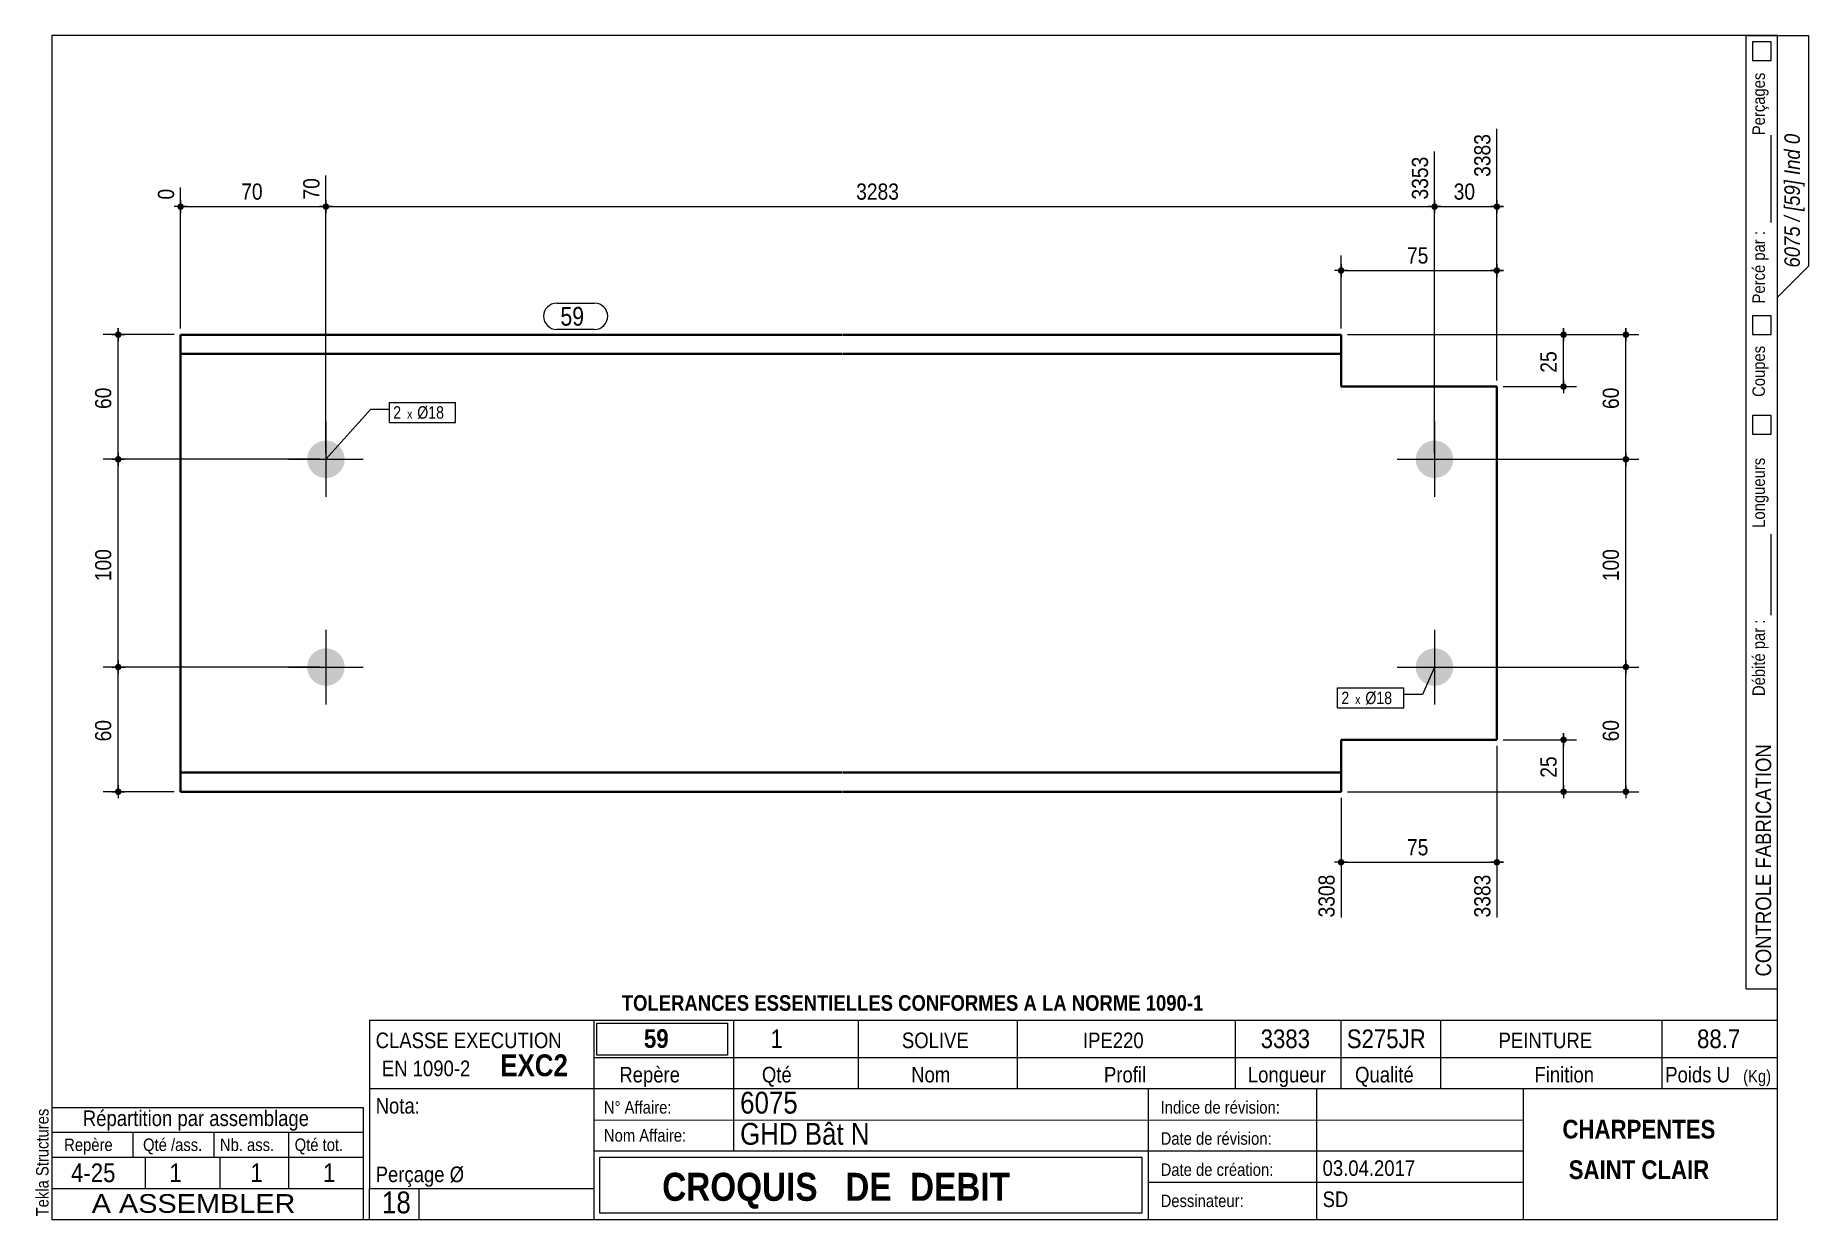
# Model space of a CAD drawing. Header units: millimetres. Extents: x 2 to 287, y 5 to 195.
import ezdxf

# ---------------------------------------------------------------- set-up
doc = ezdxf.new("R2010")
doc.units = ezdxf.units.MM
doc.linetypes.add('CACHE2', pattern=[1.190625, 0.79375, -0.396875])
for name, color, linetype, lineweight in [('Autre type objet', 1, 'Continuous', 0), ('Boulon', 7, 'Continuous', 0), ('Cache', 7, 'Continuous', 0), ('Cotation', 7, 'Continuous', 0), ('Désignation boulon', 3, 'Continuous', 0), ('Feuille dessin', 5, 'Continuous', 0), ('Piece', 2, 'Continuous', 0), ('Repère pièce', 3, 'Continuous', 0)]:
    doc.layers.add(name, color=color, linetype=linetype, lineweight=lineweight)
doc.styles.add('ARIAL', font='ARIAL.TTF')
doc.styles.add('ARIAL_BOLD', font='ARIALBD.TTF')
doc.styles.add('ARIAL_ITALIC', font='ARIALI.TTF')
doc.styles.add('ARIAL_NARROW', font='ARIAL.TTF')
doc.styles.add('COMIC_SANS_MS', font='COMIC.TTF')

# ---------------------------------------------------------------- blocks, each defined once
blk = doc.blocks.new('*A1')
at = {"layer": 'Boulon'}
for points in [[(223.97, 127.06), (223.97, 127.13), (223.97, 127.21), (223.98, 127.28), (223.99, 127.35), (224, 127.43), (224.01, 127.5), (224.02, 127.57), (224.04, 127.64), (224.06, 127.72), (224.07, 127.79), (224.09, 127.86), (224.12, 127.93), (224.14, 128), (224.17, 128.07), (224.19, 128.13), (224.22, 128.2), (224.25, 128.27), (224.29, 128.34), (224.32, 128.4), (224.36, 128.47), (224.39, 128.53), (224.43, 128.59), (224.47, 128.65), (224.51, 128.71), (224.56, 128.77), (224.6, 128.83), (224.65, 128.89), (224.69, 128.95), (224.74, 129), (224.79, 129.06), (224.84, 129.11), (224.9, 129.16), (224.95, 129.21), (225.01, 129.26), (225.06, 129.31), (225.12, 129.35), (225.18, 129.4), (225.24, 129.44), (225.3, 129.48), (225.36, 129.52), (225.42, 129.56), (225.49, 129.6), (225.55, 129.63), (225.62, 129.67), (225.68, 129.7), (225.75, 129.73), (225.82, 129.76), (225.89, 129.79), (225.95, 129.81), (226.02, 129.84), (226.09, 129.86), (226.17, 129.88), (226.24, 129.9), (226.31, 129.91), (226.38, 129.93), (226.45, 129.94), (226.53, 129.95), (226.6, 129.96), (226.67, 129.97), (226.74, 129.98), (226.82, 129.98), (226.89, 129.99), (226.97, 129.99), (227.04, 129.99), (227.11, 129.98), (227.19, 129.98), (227.26, 129.97), (227.33, 129.96), (227.41, 129.95), (227.48, 129.94), (227.55, 129.93), (227.62, 129.91), (227.69, 129.9), (227.77, 129.88), (227.84, 129.86), (227.91, 129.84), (227.98, 129.81), (228.05, 129.79), (228.11, 129.76), (228.18, 129.73), (228.25, 129.7), (228.31, 129.67), (228.38, 129.63), (228.44, 129.6), (228.51, 129.56), (228.57, 129.52), (228.63, 129.48), (228.69, 129.44), (228.75, 129.4), (228.81, 129.35), (228.87, 129.31), (228.93, 129.26), (228.98, 129.21), (229.03, 129.16), (229.09, 129.11), (229.14, 129.06), (229.19, 129), (229.24, 128.95), (229.28, 128.89), (229.33, 128.83), (229.38, 128.77), (229.42, 128.71), (229.46, 128.65), (229.5, 128.59), (229.54, 128.53), (229.58, 128.47), (229.61, 128.4), (229.65, 128.34), (229.68, 128.27), (229.71, 128.2), (229.74, 128.13), (229.76, 128.07), (229.79, 128), (229.81, 127.93), (229.84, 127.86), (229.86, 127.79), (229.88, 127.72), (229.89, 127.64), (229.91, 127.57), (229.92, 127.5), (229.93, 127.43), (229.94, 127.35), (229.95, 127.28), (229.96, 127.21), (229.96, 127.13), (229.96, 127.06), (229.97, 126.99), (229.96, 126.91), (229.96, 126.84), (229.96, 126.77), (229.95, 126.69), (229.94, 126.62), (229.93, 126.55), (229.92, 126.47), (229.91, 126.4), (229.89, 126.33), (229.88, 126.26), (229.86, 126.19), (229.84, 126.12), (229.81, 126.05), (229.79, 125.98), (229.76, 125.91), (229.74, 125.84), (229.71, 125.77), (229.68, 125.7), (229.65, 125.64), (229.61, 125.57), (229.58, 125.51), (229.54, 125.44), (229.5, 125.38), (229.46, 125.32), (229.42, 125.26), (229.38, 125.2), (229.33, 125.14), (229.28, 125.08), (229.24, 125.03), (229.19, 124.97), (229.14, 124.92), (229.09, 124.87), (229.03, 124.81), (228.98, 124.76), (228.93, 124.72), (228.87, 124.67), (228.81, 124.62), (228.75, 124.58), (228.69, 124.53), (228.63, 124.49), (228.57, 124.45), (228.51, 124.41), (228.44, 124.38), (228.38, 124.34), (228.31, 124.31), (228.25, 124.27), (228.18, 124.24), (228.11, 124.22), (228.05, 124.19), (227.98, 124.16), (227.91, 124.14), (227.84, 124.12), (227.77, 124.1), (227.69, 124.08), (227.62, 124.06), (227.55, 124.04), (227.48, 124.03), (227.41, 124.02), (227.33, 124.01), (227.26, 124), (227.19, 123.99), (227.11, 123.99), (227.04, 123.99), (226.97, 123.99), (226.89, 123.99), (226.82, 123.99), (226.74, 123.99), (226.67, 124), (226.6, 124.01), (226.53, 124.02), (226.45, 124.03), (226.38, 124.04), (226.31, 124.06), (226.24, 124.08), (226.17, 124.1), (226.09, 124.12), (226.02, 124.14), (225.95, 124.16), (225.89, 124.19), (225.82, 124.22), (225.75, 124.24), (225.68, 124.27), (225.62, 124.31), (225.55, 124.34), (225.49, 124.38), (225.42, 124.41), (225.36, 124.45), (225.3, 124.49), (225.24, 124.53), (225.18, 124.58), (225.12, 124.62), (225.06, 124.67), (225.01, 124.72), (224.95, 124.76), (224.9, 124.81), (224.84, 124.87), (224.79, 124.92), (224.74, 124.97), (224.69, 125.03), (224.65, 125.08), (224.6, 125.14), (224.56, 125.2), (224.51, 125.26), (224.47, 125.32), (224.43, 125.38), (224.39, 125.44), (224.36, 125.51), (224.32, 125.57), (224.29, 125.64), (224.25, 125.7), (224.22, 125.77), (224.19, 125.84), (224.17, 125.91), (224.14, 125.98), (224.12, 126.05), (224.09, 126.12), (224.07, 126.19), (224.06, 126.26), (224.04, 126.33), (224.02, 126.4), (224.01, 126.47), (224, 126.55), (223.99, 126.62), (223.98, 126.69), (223.97, 126.77), (223.97, 126.84), (223.97, 126.91), (223.97, 126.99)], [(223.97, 93.73), (223.97, 93.8), (223.97, 93.87), (223.98, 93.95), (223.99, 94.02), (224, 94.09), (224.01, 94.17), (224.02, 94.24), (224.04, 94.31), (224.06, 94.38), (224.07, 94.45), (224.09, 94.52), (224.12, 94.59), (224.14, 94.66), (224.17, 94.73), (224.19, 94.8), (224.22, 94.87), (224.25, 94.94), (224.29, 95), (224.32, 95.07), (224.36, 95.13), (224.39, 95.2), (224.43, 95.26), (224.47, 95.32), (224.51, 95.38), (224.56, 95.44), (224.6, 95.5), (224.65, 95.56), (224.69, 95.61), (224.74, 95.67), (224.79, 95.72), (224.84, 95.77), (224.9, 95.83), (224.95, 95.88), (225.01, 95.92), (225.06, 95.97), (225.12, 96.02), (225.18, 96.06), (225.24, 96.11), (225.3, 96.15), (225.36, 96.19), (225.42, 96.23), (225.49, 96.26), (225.55, 96.3), (225.62, 96.33), (225.68, 96.37), (225.75, 96.4), (225.82, 96.42), (225.89, 96.45), (225.95, 96.48), (226.02, 96.5), (226.09, 96.52), (226.17, 96.54), (226.24, 96.56), (226.31, 96.58), (226.38, 96.6), (226.45, 96.61), (226.53, 96.62), (226.6, 96.63), (226.67, 96.64), (226.74, 96.65), (226.82, 96.65), (226.89, 96.65), (226.97, 96.65), (227.04, 96.65), (227.11, 96.65), (227.19, 96.65), (227.26, 96.64), (227.33, 96.63), (227.41, 96.62), (227.48, 96.61), (227.55, 96.6), (227.62, 96.58), (227.69, 96.56), (227.77, 96.54), (227.84, 96.52), (227.91, 96.5), (227.98, 96.48), (228.05, 96.45), (228.11, 96.42), (228.18, 96.4), (228.25, 96.37), (228.31, 96.33), (228.38, 96.3), (228.44, 96.26), (228.51, 96.23), (228.57, 96.19), (228.63, 96.15), (228.69, 96.11), (228.75, 96.06), (228.81, 96.02), (228.87, 95.97), (228.93, 95.92), (228.98, 95.88), (229.03, 95.83), (229.09, 95.77), (229.14, 95.72), (229.19, 95.67), (229.24, 95.61), (229.28, 95.56), (229.33, 95.5), (229.38, 95.44), (229.42, 95.38), (229.46, 95.32), (229.5, 95.26), (229.54, 95.2), (229.58, 95.13), (229.61, 95.07), (229.65, 95), (229.68, 94.94), (229.71, 94.87), (229.74, 94.8), (229.76, 94.73), (229.79, 94.66), (229.81, 94.59), (229.84, 94.52), (229.86, 94.45), (229.88, 94.38), (229.89, 94.31), (229.91, 94.24), (229.92, 94.17), (229.93, 94.09), (229.94, 94.02), (229.95, 93.95), (229.96, 93.87), (229.96, 93.8), (229.96, 93.73), (229.97, 93.65), (229.96, 93.58), (229.96, 93.51), (229.96, 93.43), (229.95, 93.36), (229.94, 93.29), (229.93, 93.21), (229.92, 93.14), (229.91, 93.07), (229.89, 93), (229.88, 92.92), (229.86, 92.85), (229.84, 92.78), (229.81, 92.71), (229.79, 92.64), (229.76, 92.57), (229.74, 92.51), (229.71, 92.44), (229.68, 92.37), (229.65, 92.3), (229.61, 92.24), (229.58, 92.17), (229.54, 92.11), (229.5, 92.05), (229.46, 91.99), (229.42, 91.93), (229.38, 91.87), (229.33, 91.81), (229.28, 91.75), (229.24, 91.69), (229.19, 91.64), (229.14, 91.58), (229.09, 91.53), (229.03, 91.48), (228.98, 91.43), (228.93, 91.38), (228.87, 91.33), (228.81, 91.29), (228.75, 91.24), (228.69, 91.2), (228.63, 91.16), (228.57, 91.12), (228.51, 91.08), (228.44, 91.04), (228.38, 91.01), (228.31, 90.97), (228.25, 90.94), (228.18, 90.91), (228.11, 90.88), (228.05, 90.85), (227.98, 90.83), (227.91, 90.8), (227.84, 90.78), (227.77, 90.76), (227.69, 90.74), (227.62, 90.73), (227.55, 90.71), (227.48, 90.7), (227.41, 90.69), (227.33, 90.68), (227.26, 90.67), (227.19, 90.66), (227.11, 90.66), (227.04, 90.65), (226.97, 90.65), (226.89, 90.65), (226.82, 90.66), (226.74, 90.66), (226.67, 90.67), (226.6, 90.68), (226.53, 90.69), (226.45, 90.7), (226.38, 90.71), (226.31, 90.73), (226.24, 90.74), (226.17, 90.76), (226.09, 90.78), (226.02, 90.8), (225.95, 90.83), (225.89, 90.85), (225.82, 90.88), (225.75, 90.91), (225.68, 90.94), (225.62, 90.97), (225.55, 91.01), (225.49, 91.04), (225.42, 91.08), (225.36, 91.12), (225.3, 91.16), (225.24, 91.2), (225.18, 91.24), (225.12, 91.29), (225.06, 91.33), (225.01, 91.38), (224.95, 91.43), (224.9, 91.48), (224.84, 91.53), (224.79, 91.58), (224.74, 91.64), (224.69, 91.69), (224.65, 91.75), (224.6, 91.81), (224.56, 91.87), (224.51, 91.93), (224.47, 91.99), (224.43, 92.05), (224.39, 92.11), (224.36, 92.17), (224.32, 92.24), (224.29, 92.3), (224.25, 92.37), (224.22, 92.44), (224.19, 92.51), (224.17, 92.57), (224.14, 92.64), (224.12, 92.71), (224.09, 92.78), (224.07, 92.85), (224.06, 92.92), (224.04, 93), (224.02, 93.07), (224.01, 93.14), (224, 93.21), (223.99, 93.29), (223.98, 93.36), (223.97, 93.43), (223.97, 93.51), (223.97, 93.58), (223.97, 93.65)]]:
    blk.add_hatch(color=256, dxfattribs=at).paths.add_polyline_path(points, flags=17)
at = {"layer": 'Boulon', "linetype": 'Continuous', "lineweight": 0}
for p, q in [((226.97, 132.99), (226.97, 120.99)), ((220.97, 126.99), (232.97, 126.99)), ((226.97, 99.65), (226.97, 87.65)), ((220.97, 93.65), (232.97, 93.65))]:
    blk.add_line(p, q, dxfattribs=at)
blk = doc.blocks.new('*A2')
at = {"layer": 'Boulon'}
for points in [[(46.01, 127.06), (46.02, 127.13), (46.02, 127.21), (46.03, 127.28), (46.04, 127.35), (46.05, 127.43), (46.06, 127.5), (46.07, 127.57), (46.09, 127.64), (46.1, 127.72), (46.12, 127.79), (46.14, 127.86), (46.17, 127.93), (46.19, 128), (46.21, 128.07), (46.24, 128.13), (46.27, 128.2), (46.3, 128.27), (46.33, 128.34), (46.37, 128.4), (46.4, 128.47), (46.44, 128.53), (46.48, 128.59), (46.52, 128.65), (46.56, 128.71), (46.6, 128.77), (46.65, 128.83), (46.69, 128.89), (46.74, 128.95), (46.79, 129), (46.84, 129.06), (46.89, 129.11), (46.95, 129.16), (47, 129.21), (47.05, 129.26), (47.11, 129.31), (47.17, 129.35), (47.23, 129.4), (47.29, 129.44), (47.35, 129.48), (47.41, 129.52), (47.47, 129.56), (47.54, 129.6), (47.6, 129.63), (47.67, 129.67), (47.73, 129.7), (47.8, 129.73), (47.87, 129.76), (47.93, 129.79), (48, 129.81), (48.07, 129.84), (48.14, 129.86), (48.21, 129.88), (48.28, 129.9), (48.36, 129.91), (48.43, 129.93), (48.5, 129.94), (48.57, 129.95), (48.65, 129.96), (48.72, 129.97), (48.79, 129.98), (48.87, 129.98), (48.94, 129.99), (49.01, 129.99), (49.09, 129.99), (49.16, 129.98), (49.23, 129.98), (49.31, 129.97), (49.38, 129.96), (49.45, 129.95), (49.53, 129.94), (49.6, 129.93), (49.67, 129.91), (49.74, 129.9), (49.81, 129.88), (49.88, 129.86), (49.95, 129.84), (50.02, 129.81), (50.09, 129.79), (50.16, 129.76), (50.23, 129.73), (50.3, 129.7), (50.36, 129.67), (50.43, 129.63), (50.49, 129.6), (50.56, 129.56), (50.62, 129.52), (50.68, 129.48), (50.74, 129.44), (50.8, 129.4), (50.86, 129.35), (50.92, 129.31), (50.97, 129.26), (51.03, 129.21), (51.08, 129.16), (51.14, 129.11), (51.19, 129.06), (51.24, 129), (51.29, 128.95), (51.33, 128.89), (51.38, 128.83), (51.42, 128.77), (51.47, 128.71), (51.51, 128.65), (51.55, 128.59), (51.59, 128.53), (51.62, 128.47), (51.66, 128.4), (51.69, 128.34), (51.73, 128.27), (51.76, 128.2), (51.79, 128.13), (51.81, 128.07), (51.84, 128), (51.86, 127.93), (51.88, 127.86), (51.91, 127.79), (51.92, 127.72), (51.94, 127.64), (51.96, 127.57), (51.97, 127.5), (51.98, 127.43), (51.99, 127.35), (52, 127.28), (52.01, 127.21), (52.01, 127.13), (52.01, 127.06), (52.01, 126.99), (52.01, 126.91), (52.01, 126.84), (52.01, 126.77), (52, 126.69), (51.99, 126.62), (51.98, 126.55), (51.97, 126.47), (51.96, 126.4), (51.94, 126.33), (51.92, 126.26), (51.91, 126.19), (51.88, 126.12), (51.86, 126.05), (51.84, 125.98), (51.81, 125.91), (51.79, 125.84), (51.76, 125.77), (51.73, 125.7), (51.69, 125.64), (51.66, 125.57), (51.62, 125.51), (51.59, 125.44), (51.55, 125.38), (51.51, 125.32), (51.47, 125.26), (51.42, 125.2), (51.38, 125.14), (51.33, 125.08), (51.29, 125.03), (51.24, 124.97), (51.19, 124.92), (51.14, 124.87), (51.08, 124.81), (51.03, 124.76), (50.97, 124.72), (50.92, 124.67), (50.86, 124.62), (50.8, 124.58), (50.74, 124.53), (50.68, 124.49), (50.62, 124.45), (50.56, 124.41), (50.49, 124.38), (50.43, 124.34), (50.36, 124.31), (50.3, 124.27), (50.23, 124.24), (50.16, 124.22), (50.09, 124.19), (50.02, 124.16), (49.95, 124.14), (49.88, 124.12), (49.81, 124.1), (49.74, 124.08), (49.67, 124.06), (49.6, 124.04), (49.53, 124.03), (49.45, 124.02), (49.38, 124.01), (49.31, 124), (49.23, 123.99), (49.16, 123.99), (49.09, 123.99), (49.01, 123.99), (48.94, 123.99), (48.87, 123.99), (48.79, 123.99), (48.72, 124), (48.65, 124.01), (48.57, 124.02), (48.5, 124.03), (48.43, 124.04), (48.36, 124.06), (48.28, 124.08), (48.21, 124.1), (48.14, 124.12), (48.07, 124.14), (48, 124.16), (47.93, 124.19), (47.87, 124.22), (47.8, 124.24), (47.73, 124.27), (47.67, 124.31), (47.6, 124.34), (47.54, 124.38), (47.47, 124.41), (47.41, 124.45), (47.35, 124.49), (47.29, 124.53), (47.23, 124.58), (47.17, 124.62), (47.11, 124.67), (47.05, 124.72), (47, 124.76), (46.95, 124.81), (46.89, 124.87), (46.84, 124.92), (46.79, 124.97), (46.74, 125.03), (46.69, 125.08), (46.65, 125.14), (46.6, 125.2), (46.56, 125.26), (46.52, 125.32), (46.48, 125.38), (46.44, 125.44), (46.4, 125.51), (46.37, 125.57), (46.33, 125.64), (46.3, 125.7), (46.27, 125.77), (46.24, 125.84), (46.21, 125.91), (46.19, 125.98), (46.17, 126.05), (46.14, 126.12), (46.12, 126.19), (46.1, 126.26), (46.09, 126.33), (46.07, 126.4), (46.06, 126.47), (46.05, 126.55), (46.04, 126.62), (46.03, 126.69), (46.02, 126.77), (46.02, 126.84), (46.01, 126.91), (46.01, 126.99)], [(46.01, 93.73), (46.02, 93.8), (46.02, 93.87), (46.03, 93.95), (46.04, 94.02), (46.05, 94.09), (46.06, 94.17), (46.07, 94.24), (46.09, 94.31), (46.1, 94.38), (46.12, 94.45), (46.14, 94.52), (46.17, 94.59), (46.19, 94.66), (46.21, 94.73), (46.24, 94.8), (46.27, 94.87), (46.3, 94.94), (46.33, 95), (46.37, 95.07), (46.4, 95.13), (46.44, 95.2), (46.48, 95.26), (46.52, 95.32), (46.56, 95.38), (46.6, 95.44), (46.65, 95.5), (46.69, 95.56), (46.74, 95.61), (46.79, 95.67), (46.84, 95.72), (46.89, 95.77), (46.95, 95.83), (47, 95.88), (47.05, 95.92), (47.11, 95.97), (47.17, 96.02), (47.23, 96.06), (47.29, 96.11), (47.35, 96.15), (47.41, 96.19), (47.47, 96.23), (47.54, 96.26), (47.6, 96.3), (47.67, 96.33), (47.73, 96.37), (47.8, 96.4), (47.87, 96.42), (47.93, 96.45), (48, 96.48), (48.07, 96.5), (48.14, 96.52), (48.21, 96.54), (48.28, 96.56), (48.36, 96.58), (48.43, 96.6), (48.5, 96.61), (48.57, 96.62), (48.65, 96.63), (48.72, 96.64), (48.79, 96.65), (48.87, 96.65), (48.94, 96.65), (49.01, 96.65), (49.09, 96.65), (49.16, 96.65), (49.23, 96.65), (49.31, 96.64), (49.38, 96.63), (49.45, 96.62), (49.53, 96.61), (49.6, 96.6), (49.67, 96.58), (49.74, 96.56), (49.81, 96.54), (49.88, 96.52), (49.95, 96.5), (50.02, 96.48), (50.09, 96.45), (50.16, 96.42), (50.23, 96.4), (50.3, 96.37), (50.36, 96.33), (50.43, 96.3), (50.49, 96.26), (50.56, 96.23), (50.62, 96.19), (50.68, 96.15), (50.74, 96.11), (50.8, 96.06), (50.86, 96.02), (50.92, 95.97), (50.97, 95.92), (51.03, 95.88), (51.08, 95.83), (51.14, 95.77), (51.19, 95.72), (51.24, 95.67), (51.29, 95.61), (51.33, 95.56), (51.38, 95.5), (51.42, 95.44), (51.47, 95.38), (51.51, 95.32), (51.55, 95.26), (51.59, 95.2), (51.62, 95.13), (51.66, 95.07), (51.69, 95), (51.73, 94.94), (51.76, 94.87), (51.79, 94.8), (51.81, 94.73), (51.84, 94.66), (51.86, 94.59), (51.88, 94.52), (51.91, 94.45), (51.92, 94.38), (51.94, 94.31), (51.96, 94.24), (51.97, 94.17), (51.98, 94.09), (51.99, 94.02), (52, 93.95), (52.01, 93.87), (52.01, 93.8), (52.01, 93.73), (52.01, 93.65), (52.01, 93.58), (52.01, 93.51), (52.01, 93.43), (52, 93.36), (51.99, 93.29), (51.98, 93.21), (51.97, 93.14), (51.96, 93.07), (51.94, 93), (51.92, 92.92), (51.91, 92.85), (51.88, 92.78), (51.86, 92.71), (51.84, 92.64), (51.81, 92.57), (51.79, 92.51), (51.76, 92.44), (51.73, 92.37), (51.69, 92.3), (51.66, 92.24), (51.62, 92.17), (51.59, 92.11), (51.55, 92.05), (51.51, 91.99), (51.47, 91.93), (51.42, 91.87), (51.38, 91.81), (51.33, 91.75), (51.29, 91.69), (51.24, 91.64), (51.19, 91.58), (51.14, 91.53), (51.08, 91.48), (51.03, 91.43), (50.97, 91.38), (50.92, 91.33), (50.86, 91.29), (50.8, 91.24), (50.74, 91.2), (50.68, 91.16), (50.62, 91.12), (50.56, 91.08), (50.49, 91.04), (50.43, 91.01), (50.36, 90.97), (50.3, 90.94), (50.23, 90.91), (50.16, 90.88), (50.09, 90.85), (50.02, 90.83), (49.95, 90.8), (49.88, 90.78), (49.81, 90.76), (49.74, 90.74), (49.67, 90.73), (49.6, 90.71), (49.53, 90.7), (49.45, 90.69), (49.38, 90.68), (49.31, 90.67), (49.23, 90.66), (49.16, 90.66), (49.09, 90.65), (49.01, 90.65), (48.94, 90.65), (48.87, 90.66), (48.79, 90.66), (48.72, 90.67), (48.65, 90.68), (48.57, 90.69), (48.5, 90.7), (48.43, 90.71), (48.36, 90.73), (48.28, 90.74), (48.21, 90.76), (48.14, 90.78), (48.07, 90.8), (48, 90.83), (47.93, 90.85), (47.87, 90.88), (47.8, 90.91), (47.73, 90.94), (47.67, 90.97), (47.6, 91.01), (47.54, 91.04), (47.47, 91.08), (47.41, 91.12), (47.35, 91.16), (47.29, 91.2), (47.23, 91.24), (47.17, 91.29), (47.11, 91.33), (47.05, 91.38), (47, 91.43), (46.95, 91.48), (46.89, 91.53), (46.84, 91.58), (46.79, 91.64), (46.74, 91.69), (46.69, 91.75), (46.65, 91.81), (46.6, 91.87), (46.56, 91.93), (46.52, 91.99), (46.48, 92.05), (46.44, 92.11), (46.4, 92.17), (46.37, 92.24), (46.33, 92.3), (46.3, 92.37), (46.27, 92.44), (46.24, 92.51), (46.21, 92.57), (46.19, 92.64), (46.17, 92.71), (46.14, 92.78), (46.12, 92.85), (46.1, 92.92), (46.09, 93), (46.07, 93.07), (46.06, 93.14), (46.05, 93.21), (46.04, 93.29), (46.03, 93.36), (46.02, 93.43), (46.02, 93.51), (46.01, 93.58), (46.01, 93.65)]]:
    blk.add_hatch(color=256, dxfattribs=at).paths.add_polyline_path(points, flags=17)
at = {"layer": 'Boulon', "linetype": 'Continuous', "lineweight": 0}
for p, q in [((49.01, 132.99), (49.01, 120.99)), ((43.01, 126.99), (55.01, 126.99)), ((49.01, 99.65), (49.01, 87.65)), ((43.01, 93.65), (55.01, 93.65))]:
    blk.add_line(p, q, dxfattribs=at)
blk = doc.blocks.new('*A3')
at = {"layer": 'Cache', "color": 7, "linetype": 'CACHE2', "lineweight": 20}
blk.add_line((236.967083, 81.986667), (236.967083, 138.653333), dxfattribs=at)
at = {"layer": 'Piece', "color": 2, "linetype": 'Continuous', "lineweight": 40}
for p, q in [((131.867083, 146.986667), (25.68, 146.986667)), ((25.68, 146.986667), (25.68, 73.653333)), ((211.967083, 146.986667), (131.967083, 146.986667)), ((211.967083, 146.986667), (211.967083, 143.92)), ((131.867083, 143.92), (25.68, 143.92)), ((211.967083, 143.92), (131.967083, 143.92)), ((211.967083, 143.92), (211.967083, 138.653333)), ((236.968378, 138.653333), (211.967083, 138.653333)), ((236.967083, 138.653333), (236.968378, 138.653333)), ((236.968378, 138.653333), (236.968378, 81.986667)), ((211.967083, 73.653333), (211.967083, 81.986667)), ((211.967083, 81.986667), (236.968378, 81.986667)), ((236.968378, 81.986667), (236.967083, 81.986667)), ((131.867083, 76.72), (25.68, 76.72)), ((211.967083, 76.72), (131.967083, 76.72)), ((131.867083, 73.653333), (25.68, 73.653333)), ((211.967083, 73.653333), (131.967083, 73.653333))]:
    blk.add_line(p, q, dxfattribs=at)
blk = doc.blocks.new('*A4')
at = {"layer": 'Feuille dessin', "linetype": 'Continuous', "lineweight": 0}
for p, q in [((282, 195), (5, 195)), ((5, 195), (5, 5)), ((282, 5), (282, 195)), ((5, 5), (282, 5))]:
    blk.add_line(p, q, dxfattribs=at)
at = {"layer": 'Feuille dessin', "style": 'ARIAL', "width": 0.85}
blk.add_text('Tekla Structures', height=2, rotation=90, dxfattribs=at).set_placement((4.5, 5.5))
blk = doc.blocks.new('*A5')
at = {"layer": 'Autre type objet', "linetype": 'Continuous', "lineweight": 0}
for p, q in [((5, 23), (55, 23)), ((5, 23), (5, 15)), ((55, 23), (55, 15)), ((5, 19), (55, 19)), ((18, 19), (18, 15)), ((31, 19), (31, 15)), ((43, 19), (43, 15)), ((5, 15), (55, 15)), ((5, 15), (5, 10)), ((20, 15), (20, 10)), ((32, 15), (32, 10)), ((43, 15), (43, 10)), ((55, 15), (55, 10)), ((5, 10), (55, 10))]:
    blk.add_line(p, q, dxfattribs=at)
at = {"layer": 'Autre type objet', "style": 'ARIAL', "width": 0.85}
for s, height, p in [('Répartition par assemblage', 2.5, (10, 20)), ('Repère', 2, (7, 16)), ('Qté /ass.', 2, (19.663086, 16)), ('Nb. ass.', 2, (32, 16)), ('Qté tot.', 2, (44, 16)), ('4-25', 3, (8.103027, 11)), ('1', 3, (23.885986, 11)), ('1', 3, (36.889404, 11)), ('1', 3, (48.551514, 11))]:
    blk.add_text(s, height=height, dxfattribs=at).set_placement(p)
blk = doc.blocks.new('*A6')
at = {"layer": 'Autre type objet', "linetype": 'Continuous', "lineweight": 0}
for p, q in [((277, 42), (277, 195)), ((277, 195), (287, 195)), ((278, 194), (278, 191)), ((281, 194), (278, 194)), ((281, 191), (281, 194)), ((282, 42), (282, 195)), ((287, 195), (287, 158)), ((278, 191), (281, 191)), ((281, 165), (281, 179)), ((287, 158), (282, 153)), ((278, 150), (278, 147)), ((281, 150), (278, 150)), ((281, 147), (281, 150)), ((278, 147), (281, 147)), ((278, 134), (278, 131)), ((281, 134), (278, 134)), ((281, 131), (281, 134)), ((278, 131), (281, 131)), ((281, 102), (281, 115)), ((277, 42), (282, 42))]:
    blk.add_line(p, q, dxfattribs=at)
at = {"layer": 'Autre type objet', "width": 0.85}
for s, height, style, p in [('Perçages', 2, 'ARIAL', (280, 179)), ('6075 / [59] Ind 0', 2.5, 'ARIAL_ITALIC', (285.619109, 157.760245)), ('Percé par :', 2, 'ARIAL', (280, 152)), ('Coupes', 2, 'ARIAL', (280, 137)), ('Longueurs', 2, 'ARIAL', (280, 116)), ('Débité par :', 2, 'ARIAL', (280, 89)), ('CONTROLE FABRICATION', 2.5, 'ARIAL', (281, 44))]:
    blk.add_text(s, height=height, rotation=90, dxfattribs=dict(at, style=style)).set_placement(p)
blk = doc.blocks.new('*A7')
at = {"layer": 'Autre type objet', "linetype": 'Continuous', "lineweight": 0}
for p, q in [((56, 37), (92, 37)), ((56, 37), (56, 10)), ((92, 37), (92, 10)), ((56, 26), (92, 26)), ((56, 10), (92, 10)), ((56, 5), (56, 10)), ((64, 5), (64, 10)), ((56, 5), (64, 5))]:
    blk.add_line(p, q, dxfattribs=at)
at = {"layer": 'Autre type objet', "width": 0.85}
for s, height, style, p in [('CLASSE EXECUTION', 2.5, 'ARIAL', (57, 32.5)), ('EXC2', 3.5, 'ARIAL_BOLD', (77, 28)), ('EN 1090-2', 2.5, 'ARIAL', (58, 28)), ('Nota:', 2.5, 'ARIAL', (57, 22)), ('Perçage Ø', 2.5, 'ARIAL', (57, 11)), ('18', 3.5, 'ARIAL_NARROW', (58.014234, 6))]:
    blk.add_text(s, height=height, dxfattribs=dict(at, style=style)).set_placement(p)
blk = doc.blocks.new('*A8')
at = {"layer": 'Autre type objet', "linetype": 'Continuous', "lineweight": 0}
for p, q in [((92, 37), (282, 37)), ((92, 37), (92, 31)), ((114.5, 31), (114.5, 37)), ((134.5, 31), (134.5, 37)), ((160, 31), (160, 37)), ((195, 31), (195, 37)), ((212, 31), (212, 37)), ((228, 31), (228, 37)), ((263.5, 31), (263.5, 37)), ((282, 31), (282, 37)), ((92.51953, 36.5), (113.5, 36.5)), ((92.51953, 31.394341), (92.51953, 36.5)), ((113.5, 36.5), (113.5, 31.394341)), ((113.5, 31.394341), (92.51953, 31.394341)), ((92, 31), (282, 31)), ((92, 31), (92, 5)), ((114.5, 16), (114.5, 31)), ((134.5, 26), (134.5, 31)), ((160, 26), (160, 31)), ((195, 26), (195, 31)), ((212, 26), (212, 31)), ((228, 26), (228, 31)), ((263.5, 26), (263.5, 31)), ((282, 5), (282, 31)), ((92, 26), (282, 26)), ((181, 26), (181, 5)), ((208, 26), (208, 5)), ((241.262466, 5), (241.262466, 26)), ((92, 21), (241.327069, 20.935451)), ((92, 16), (181, 16)), ((93, 15), (180, 15)), ((93, 6), (93, 15)), ((180, 15), (180, 6)), ((181, 16), (241.297815, 16.021151)), ((181, 11), (241.217807, 10.969512)), ((180, 6), (93, 6)), ((92, 5), (282, 5))]:
    blk.add_line(p, q, dxfattribs=at)
at = {"layer": 'Autre type objet', "width": 0.85}
for s, height, style, p in [('TOLERANCES ESSENTIELLES CONFORMES A LA NORME 1090-1', 2.5, 'ARIAL_BOLD', (96.5, 38.5)), ('59', 3, 'ARIAL_BOLD', (100.064045, 32.540141)), ('1', 3, 'ARIAL', (120.389893, 32.5)), ('SOLIVE', 2.5, 'ARIAL', (141.474609, 32.5)), ('IPE220', 2.5, 'ARIAL', (170.538574, 32.5)), ('3383', 3, 'ARIAL', (199.053223, 32.5)), ('S275JR', 3, 'ARIAL', (212.880127, 32.5)), ('PEINTURE', 2.5, 'ARIAL', (237.24646, 32.5)), ('88.7', 3, 'ARIAL', (269.109863, 32.5)), ('Repère', 2.5, 'ARIAL', (96.112978, 27)), ('Qté', 2.5, 'ARIAL', (119, 27)), ('Nom', 2.5, 'ARIAL', (142.961426, 27)), ('Profil', 2.5, 'ARIAL', (173.903564, 27)), ('Longueur', 2.5, 'ARIAL', (197, 27)), ('Qualité', 2.5, 'ARIAL', (214.218018, 27)), ('Finition', 2.5, 'ARIAL', (243, 27)), ('Poids U', 2.5, 'ARIAL', (264, 27)), ('(Kg)', 2, 'ARIAL', (276.5, 27)), ('N° Affaire:', 2, 'ARIAL', (93.640566, 22)), ('6075', 3.5, 'ARIAL', (115.5, 22)), ('Indice de révision:', 2, 'ARIAL', (183, 22)), ('GHD Bât N', 3.5, 'ARIAL', (115.5, 17)), ('CHARPENTES', 3, 'ARIAL_BOLD', (247.5, 18)), ('Nom Affaire:', 2, 'ARIAL', (93.640566, 17.5)), ('Date de révision:', 2, 'ARIAL', (183, 17)), ('03.04.2017', 2.5, 'ARIAL', (209, 12)), ('SAINT CLAIR', 3, 'ARIAL_BOLD', (248.5, 11.5)), ('CROQUIS   DE  DEBIT', 4.5, 'ARIAL_BOLD', (103, 8)), ('Date de création:', 2, 'ARIAL', (183, 12)), ('Dessinateur:', 2, 'ARIAL', (183, 7)), ('SD', 2.5, 'ARIAL', (209, 7))]:
    blk.add_text(s, height=height, dxfattribs=dict(at, style=style)).set_placement(p)
blk = doc.blocks.new('*A9')
at = {"layer": 'Autre type objet', "linetype": 'Continuous', "lineweight": 0}
for p, q in [((5, 10), (55, 10)), ((5, 10), (5, 5)), ((55, 10), (55, 5)), ((5, 5), (55, 5))]:
    blk.add_line(p, q, dxfattribs=at)
at = {"layer": 'Autre type objet', "style": 'ARIAL', "width": 1.105}
blk.add_text('A ASSEMBLER', height=3, dxfattribs=at).set_placement((11.423651, 6.073465))
blk = doc.blocks.new('*A10')
at = {"layer": 'Cotation'}
for points in [[(15.65, 93.13), (15.63, 93.14), (15.6, 93.14), (15.58, 93.14), (15.55, 93.15), (15.53, 93.16), (15.5, 93.16), (15.48, 93.17), (15.46, 93.18), (15.43, 93.19), (15.41, 93.21), (15.39, 93.22), (15.37, 93.24), (15.35, 93.25), (15.33, 93.27), (15.31, 93.29), (15.29, 93.3), (15.28, 93.32), (15.26, 93.34), (15.25, 93.36), (15.23, 93.39), (15.22, 93.41), (15.21, 93.43), (15.2, 93.45), (15.19, 93.48), (15.18, 93.5), (15.18, 93.53), (15.17, 93.55), (15.17, 93.58), (15.16, 93.6), (15.16, 93.63), (15.16, 93.65), (15.16, 93.68), (15.16, 93.7), (15.17, 93.73), (15.17, 93.75), (15.18, 93.78), (15.18, 93.8), (15.19, 93.83), (15.2, 93.85), (15.21, 93.88), (15.22, 93.9), (15.23, 93.92), (15.25, 93.94), (15.26, 93.96), (15.28, 93.98), (15.29, 94), (15.31, 94.02), (15.33, 94.04), (15.35, 94.06), (15.37, 94.07), (15.39, 94.09), (15.41, 94.1), (15.43, 94.11), (15.46, 94.12), (15.48, 94.13), (15.5, 94.14), (15.53, 94.15), (15.55, 94.16), (15.58, 94.16), (15.6, 94.17), (15.63, 94.17), (15.65, 94.17), (15.68, 94.17), (15.71, 94.17), (15.73, 94.17), (15.76, 94.17), (15.78, 94.16), (15.81, 94.16), (15.83, 94.15), (15.86, 94.14), (15.88, 94.13), (15.9, 94.12), (15.93, 94.11), (15.95, 94.1), (15.97, 94.09), (15.99, 94.07), (16.01, 94.06), (16.03, 94.04), (16.05, 94.02), (16.07, 94), (16.08, 93.98), (16.1, 93.96), (16.11, 93.94), (16.13, 93.92), (16.14, 93.9), (16.15, 93.88), (16.16, 93.85), (16.17, 93.83), (16.18, 93.8), (16.18, 93.78), (16.19, 93.75), (16.19, 93.73), (16.2, 93.7), (16.2, 93.68), (16.2, 93.65), (16.2, 93.63), (16.2, 93.6), (16.19, 93.58), (16.19, 93.55), (16.18, 93.53), (16.18, 93.5), (16.17, 93.48), (16.16, 93.45), (16.15, 93.43), (16.14, 93.41), (16.13, 93.39), (16.11, 93.36), (16.1, 93.34), (16.08, 93.32), (16.07, 93.3), (16.05, 93.29), (16.03, 93.27), (16.01, 93.25), (15.99, 93.24), (15.97, 93.22), (15.95, 93.21), (15.93, 93.19), (15.9, 93.18), (15.88, 93.17), (15.86, 93.16), (15.83, 93.16), (15.81, 93.15), (15.78, 93.14), (15.76, 93.14), (15.73, 93.14), (15.71, 93.13), (15.68, 93.13)], [(15.65, 73.13), (15.63, 73.14), (15.6, 73.14), (15.58, 73.14), (15.55, 73.15), (15.53, 73.16), (15.5, 73.16), (15.48, 73.17), (15.46, 73.18), (15.43, 73.19), (15.41, 73.21), (15.39, 73.22), (15.37, 73.24), (15.35, 73.25), (15.33, 73.27), (15.31, 73.29), (15.29, 73.3), (15.28, 73.32), (15.26, 73.34), (15.25, 73.36), (15.23, 73.39), (15.22, 73.41), (15.21, 73.43), (15.2, 73.45), (15.19, 73.48), (15.18, 73.5), (15.18, 73.53), (15.17, 73.55), (15.17, 73.58), (15.16, 73.6), (15.16, 73.63), (15.16, 73.65), (15.16, 73.68), (15.16, 73.7), (15.17, 73.73), (15.17, 73.75), (15.18, 73.78), (15.18, 73.8), (15.19, 73.83), (15.2, 73.85), (15.21, 73.88), (15.22, 73.9), (15.23, 73.92), (15.25, 73.94), (15.26, 73.96), (15.28, 73.98), (15.29, 74), (15.31, 74.02), (15.33, 74.04), (15.35, 74.06), (15.37, 74.07), (15.39, 74.09), (15.41, 74.1), (15.43, 74.11), (15.46, 74.12), (15.48, 74.13), (15.5, 74.14), (15.53, 74.15), (15.55, 74.16), (15.58, 74.16), (15.6, 74.17), (15.63, 74.17), (15.65, 74.17), (15.68, 74.17), (15.71, 74.17), (15.73, 74.17), (15.76, 74.17), (15.78, 74.16), (15.81, 74.16), (15.83, 74.15), (15.86, 74.14), (15.88, 74.13), (15.9, 74.12), (15.93, 74.11), (15.95, 74.1), (15.97, 74.09), (15.99, 74.07), (16.01, 74.06), (16.03, 74.04), (16.05, 74.02), (16.07, 74), (16.08, 73.98), (16.1, 73.96), (16.11, 73.94), (16.13, 73.92), (16.14, 73.9), (16.15, 73.88), (16.16, 73.85), (16.17, 73.83), (16.18, 73.8), (16.18, 73.78), (16.19, 73.75), (16.19, 73.73), (16.2, 73.7), (16.2, 73.68), (16.2, 73.65), (16.2, 73.63), (16.2, 73.6), (16.19, 73.58), (16.19, 73.55), (16.18, 73.53), (16.18, 73.5), (16.17, 73.48), (16.16, 73.45), (16.15, 73.43), (16.14, 73.41), (16.13, 73.39), (16.11, 73.36), (16.1, 73.34), (16.08, 73.32), (16.07, 73.3), (16.05, 73.29), (16.03, 73.27), (16.01, 73.25), (15.99, 73.24), (15.97, 73.22), (15.95, 73.21), (15.93, 73.19), (15.9, 73.18), (15.88, 73.17), (15.86, 73.16), (15.83, 73.16), (15.81, 73.15), (15.78, 73.14), (15.76, 73.14), (15.73, 73.14), (15.71, 73.13), (15.68, 73.13)]]:
    blk.add_hatch(color=256, dxfattribs=at).paths.add_polyline_path(points, flags=17)
at = {"layer": 'Cotation', "linetype": 'Continuous', "lineweight": 0}
for p, q in [((15.68, 94.69), (15.68, 92.61)), ((15.68, 93.65), (15.68, 94.69)), ((48.01, 93.65), (13.26, 93.65)), ((14.64, 93.65), (16.72, 93.65)), ((15.68, 73.65), (15.68, 93.65)), ((15.68, 74.69), (15.68, 72.61)), ((24.68, 73.65), (13.26, 73.65)), ((14.64, 73.65), (16.72, 73.65)), ((15.68, 73.65), (15.68, 72.61))]:
    blk.add_line(p, q, dxfattribs=at)
at = {"layer": 'Cotation'}
for p in [(15.68, 93.65), (15.68, 73.65)]:
    blk.add_point(p, dxfattribs=at)
at = {"layer": 'Cotation', "style": 'ARIAL', "width": 0.85}
blk.add_text('60', height=2.6, rotation=90.0002, dxfattribs=at).set_placement((14.56, 81.72))
blk = doc.blocks.new('*A11')
at = {"layer": 'Cotation'}
for points in [[(15.65, 126.47), (15.63, 126.47), (15.6, 126.47), (15.58, 126.48), (15.55, 126.48), (15.53, 126.49), (15.5, 126.5), (15.48, 126.51), (15.46, 126.52), (15.43, 126.53), (15.41, 126.54), (15.39, 126.55), (15.37, 126.57), (15.35, 126.58), (15.33, 126.6), (15.31, 126.62), (15.29, 126.64), (15.28, 126.66), (15.26, 126.68), (15.25, 126.7), (15.23, 126.72), (15.22, 126.74), (15.21, 126.76), (15.2, 126.79), (15.19, 126.81), (15.18, 126.84), (15.18, 126.86), (15.17, 126.89), (15.17, 126.91), (15.16, 126.94), (15.16, 126.96), (15.16, 126.99), (15.16, 127.01), (15.16, 127.04), (15.17, 127.06), (15.17, 127.09), (15.18, 127.11), (15.18, 127.14), (15.19, 127.16), (15.2, 127.19), (15.21, 127.21), (15.22, 127.23), (15.23, 127.25), (15.25, 127.28), (15.26, 127.3), (15.28, 127.32), (15.29, 127.34), (15.31, 127.35), (15.33, 127.37), (15.35, 127.39), (15.37, 127.4), (15.39, 127.42), (15.41, 127.43), (15.43, 127.45), (15.46, 127.46), (15.48, 127.47), (15.5, 127.48), (15.53, 127.48), (15.55, 127.49), (15.58, 127.5), (15.6, 127.5), (15.63, 127.5), (15.65, 127.51), (15.68, 127.51), (15.71, 127.51), (15.73, 127.5), (15.76, 127.5), (15.78, 127.5), (15.81, 127.49), (15.83, 127.48), (15.86, 127.48), (15.88, 127.47), (15.9, 127.46), (15.93, 127.45), (15.95, 127.43), (15.97, 127.42), (15.99, 127.4), (16.01, 127.39), (16.03, 127.37), (16.05, 127.35), (16.07, 127.34), (16.08, 127.32), (16.1, 127.3), (16.11, 127.28), (16.13, 127.25), (16.14, 127.23), (16.15, 127.21), (16.16, 127.19), (16.17, 127.16), (16.18, 127.14), (16.18, 127.11), (16.19, 127.09), (16.19, 127.06), (16.2, 127.04), (16.2, 127.01), (16.2, 126.99), (16.2, 126.96), (16.2, 126.94), (16.19, 126.91), (16.19, 126.89), (16.18, 126.86), (16.18, 126.84), (16.17, 126.81), (16.16, 126.79), (16.15, 126.76), (16.14, 126.74), (16.13, 126.72), (16.11, 126.7), (16.1, 126.68), (16.08, 126.66), (16.07, 126.64), (16.05, 126.62), (16.03, 126.6), (16.01, 126.58), (15.99, 126.57), (15.97, 126.55), (15.95, 126.54), (15.93, 126.53), (15.9, 126.52), (15.88, 126.51), (15.86, 126.5), (15.83, 126.49), (15.81, 126.48), (15.78, 126.48), (15.76, 126.47), (15.73, 126.47), (15.71, 126.47), (15.68, 126.47)], [(15.65, 93.13), (15.63, 93.14), (15.6, 93.14), (15.58, 93.14), (15.55, 93.15), (15.53, 93.16), (15.5, 93.16), (15.48, 93.17), (15.46, 93.18), (15.43, 93.19), (15.41, 93.21), (15.39, 93.22), (15.37, 93.24), (15.35, 93.25), (15.33, 93.27), (15.31, 93.29), (15.29, 93.3), (15.28, 93.32), (15.26, 93.34), (15.25, 93.36), (15.23, 93.39), (15.22, 93.41), (15.21, 93.43), (15.2, 93.45), (15.19, 93.48), (15.18, 93.5), (15.18, 93.53), (15.17, 93.55), (15.17, 93.58), (15.16, 93.6), (15.16, 93.63), (15.16, 93.65), (15.16, 93.68), (15.16, 93.7), (15.17, 93.73), (15.17, 93.75), (15.18, 93.78), (15.18, 93.8), (15.19, 93.83), (15.2, 93.85), (15.21, 93.88), (15.22, 93.9), (15.23, 93.92), (15.25, 93.94), (15.26, 93.96), (15.28, 93.98), (15.29, 94), (15.31, 94.02), (15.33, 94.04), (15.35, 94.06), (15.37, 94.07), (15.39, 94.09), (15.41, 94.1), (15.43, 94.11), (15.46, 94.12), (15.48, 94.13), (15.5, 94.14), (15.53, 94.15), (15.55, 94.16), (15.58, 94.16), (15.6, 94.17), (15.63, 94.17), (15.65, 94.17), (15.68, 94.17), (15.71, 94.17), (15.73, 94.17), (15.76, 94.17), (15.78, 94.16), (15.81, 94.16), (15.83, 94.15), (15.86, 94.14), (15.88, 94.13), (15.9, 94.12), (15.93, 94.11), (15.95, 94.1), (15.97, 94.09), (15.99, 94.07), (16.01, 94.06), (16.03, 94.04), (16.05, 94.02), (16.07, 94), (16.08, 93.98), (16.1, 93.96), (16.11, 93.94), (16.13, 93.92), (16.14, 93.9), (16.15, 93.88), (16.16, 93.85), (16.17, 93.83), (16.18, 93.8), (16.18, 93.78), (16.19, 93.75), (16.19, 93.73), (16.2, 93.7), (16.2, 93.68), (16.2, 93.65), (16.2, 93.63), (16.2, 93.6), (16.19, 93.58), (16.19, 93.55), (16.18, 93.53), (16.18, 93.5), (16.17, 93.48), (16.16, 93.45), (16.15, 93.43), (16.14, 93.41), (16.13, 93.39), (16.11, 93.36), (16.1, 93.34), (16.08, 93.32), (16.07, 93.3), (16.05, 93.29), (16.03, 93.27), (16.01, 93.25), (15.99, 93.24), (15.97, 93.22), (15.95, 93.21), (15.93, 93.19), (15.9, 93.18), (15.88, 93.17), (15.86, 93.16), (15.83, 93.16), (15.81, 93.15), (15.78, 93.14), (15.76, 93.14), (15.73, 93.14), (15.71, 93.13), (15.68, 93.13)]]:
    blk.add_hatch(color=256, dxfattribs=at).paths.add_polyline_path(points, flags=17)
at = {"layer": 'Cotation', "linetype": 'Continuous', "lineweight": 0}
for p, q in [((48.01, 126.99), (13.26, 126.99)), ((14.64, 126.99), (16.72, 126.99)), ((15.68, 128.03), (15.68, 125.95)), ((15.68, 126.99), (15.68, 128.03)), ((15.68, 93.65), (15.68, 126.99)), ((15.68, 94.69), (15.68, 92.61)), ((48.01, 93.65), (13.26, 93.65)), ((14.64, 93.65), (16.72, 93.65)), ((15.68, 93.65), (15.68, 92.61))]:
    blk.add_line(p, q, dxfattribs=at)
at = {"layer": 'Cotation'}
for p in [(15.68, 126.99), (15.68, 93.65)]:
    blk.add_point(p, dxfattribs=at)
at = {"layer": 'Cotation', "style": 'ARIAL', "width": 0.85}
blk.add_text('100', height=2.6, rotation=90.0002, dxfattribs=at).set_placement((14.56, 107.43))
blk = doc.blocks.new('*A12')
at = {"layer": 'Cotation'}
for points in [[(15.65, 146.47), (15.63, 146.47), (15.6, 146.47), (15.58, 146.48), (15.55, 146.48), (15.53, 146.49), (15.5, 146.5), (15.48, 146.51), (15.46, 146.52), (15.43, 146.53), (15.41, 146.54), (15.39, 146.55), (15.37, 146.57), (15.35, 146.58), (15.33, 146.6), (15.31, 146.62), (15.29, 146.64), (15.28, 146.66), (15.26, 146.68), (15.25, 146.7), (15.23, 146.72), (15.22, 146.74), (15.21, 146.76), (15.2, 146.79), (15.19, 146.81), (15.18, 146.84), (15.18, 146.86), (15.17, 146.89), (15.17, 146.91), (15.16, 146.94), (15.16, 146.96), (15.16, 146.99), (15.16, 147.01), (15.16, 147.04), (15.17, 147.06), (15.17, 147.09), (15.18, 147.11), (15.18, 147.14), (15.19, 147.16), (15.2, 147.19), (15.21, 147.21), (15.22, 147.23), (15.23, 147.25), (15.25, 147.28), (15.26, 147.3), (15.28, 147.32), (15.29, 147.34), (15.31, 147.35), (15.33, 147.37), (15.35, 147.39), (15.37, 147.4), (15.39, 147.42), (15.41, 147.43), (15.43, 147.45), (15.46, 147.46), (15.48, 147.47), (15.5, 147.48), (15.53, 147.48), (15.55, 147.49), (15.58, 147.5), (15.6, 147.5), (15.63, 147.5), (15.65, 147.51), (15.68, 147.51), (15.71, 147.51), (15.73, 147.5), (15.76, 147.5), (15.78, 147.5), (15.81, 147.49), (15.83, 147.48), (15.86, 147.48), (15.88, 147.47), (15.9, 147.46), (15.93, 147.45), (15.95, 147.43), (15.97, 147.42), (15.99, 147.4), (16.01, 147.39), (16.03, 147.37), (16.05, 147.35), (16.07, 147.34), (16.08, 147.32), (16.1, 147.3), (16.11, 147.28), (16.13, 147.25), (16.14, 147.23), (16.15, 147.21), (16.16, 147.19), (16.17, 147.16), (16.18, 147.14), (16.18, 147.11), (16.19, 147.09), (16.19, 147.06), (16.2, 147.04), (16.2, 147.01), (16.2, 146.99), (16.2, 146.96), (16.2, 146.94), (16.19, 146.91), (16.19, 146.89), (16.18, 146.86), (16.18, 146.84), (16.17, 146.81), (16.16, 146.79), (16.15, 146.76), (16.14, 146.74), (16.13, 146.72), (16.11, 146.7), (16.1, 146.68), (16.08, 146.66), (16.07, 146.64), (16.05, 146.62), (16.03, 146.6), (16.01, 146.58), (15.99, 146.57), (15.97, 146.55), (15.95, 146.54), (15.93, 146.53), (15.9, 146.52), (15.88, 146.51), (15.86, 146.5), (15.83, 146.49), (15.81, 146.48), (15.78, 146.48), (15.76, 146.47), (15.73, 146.47), (15.71, 146.47), (15.68, 146.47)], [(15.65, 126.47), (15.63, 126.47), (15.6, 126.47), (15.58, 126.48), (15.55, 126.48), (15.53, 126.49), (15.5, 126.5), (15.48, 126.51), (15.46, 126.52), (15.43, 126.53), (15.41, 126.54), (15.39, 126.55), (15.37, 126.57), (15.35, 126.58), (15.33, 126.6), (15.31, 126.62), (15.29, 126.64), (15.28, 126.66), (15.26, 126.68), (15.25, 126.7), (15.23, 126.72), (15.22, 126.74), (15.21, 126.76), (15.2, 126.79), (15.19, 126.81), (15.18, 126.84), (15.18, 126.86), (15.17, 126.89), (15.17, 126.91), (15.16, 126.94), (15.16, 126.96), (15.16, 126.99), (15.16, 127.01), (15.16, 127.04), (15.17, 127.06), (15.17, 127.09), (15.18, 127.11), (15.18, 127.14), (15.19, 127.16), (15.2, 127.19), (15.21, 127.21), (15.22, 127.23), (15.23, 127.25), (15.25, 127.28), (15.26, 127.3), (15.28, 127.32), (15.29, 127.34), (15.31, 127.35), (15.33, 127.37), (15.35, 127.39), (15.37, 127.4), (15.39, 127.42), (15.41, 127.43), (15.43, 127.45), (15.46, 127.46), (15.48, 127.47), (15.5, 127.48), (15.53, 127.48), (15.55, 127.49), (15.58, 127.5), (15.6, 127.5), (15.63, 127.5), (15.65, 127.51), (15.68, 127.51), (15.71, 127.51), (15.73, 127.5), (15.76, 127.5), (15.78, 127.5), (15.81, 127.49), (15.83, 127.48), (15.86, 127.48), (15.88, 127.47), (15.9, 127.46), (15.93, 127.45), (15.95, 127.43), (15.97, 127.42), (15.99, 127.4), (16.01, 127.39), (16.03, 127.37), (16.05, 127.35), (16.07, 127.34), (16.08, 127.32), (16.1, 127.3), (16.11, 127.28), (16.13, 127.25), (16.14, 127.23), (16.15, 127.21), (16.16, 127.19), (16.17, 127.16), (16.18, 127.14), (16.18, 127.11), (16.19, 127.09), (16.19, 127.06), (16.2, 127.04), (16.2, 127.01), (16.2, 126.99), (16.2, 126.96), (16.2, 126.94), (16.19, 126.91), (16.19, 126.89), (16.18, 126.86), (16.18, 126.84), (16.17, 126.81), (16.16, 126.79), (16.15, 126.76), (16.14, 126.74), (16.13, 126.72), (16.11, 126.7), (16.1, 126.68), (16.08, 126.66), (16.07, 126.64), (16.05, 126.62), (16.03, 126.6), (16.01, 126.58), (15.99, 126.57), (15.97, 126.55), (15.95, 126.54), (15.93, 126.53), (15.9, 126.52), (15.88, 126.51), (15.86, 126.5), (15.83, 126.49), (15.81, 126.48), (15.78, 126.48), (15.76, 126.47), (15.73, 126.47), (15.71, 126.47), (15.68, 126.47)]]:
    blk.add_hatch(color=256, dxfattribs=at).paths.add_polyline_path(points, flags=17)
at = {"layer": 'Cotation', "linetype": 'Continuous', "lineweight": 0}
for p, q in [((15.68, 148.03), (15.68, 145.95)), ((15.68, 146.99), (15.68, 148.03)), ((24.68, 146.99), (13.26, 146.99)), ((14.64, 146.99), (16.72, 146.99)), ((15.68, 126.99), (15.68, 146.99)), ((48.01, 126.99), (13.26, 126.99)), ((14.64, 126.99), (16.72, 126.99)), ((15.68, 128.03), (15.68, 125.95)), ((15.68, 126.99), (15.68, 125.95))]:
    blk.add_line(p, q, dxfattribs=at)
at = {"layer": 'Cotation'}
for p in [(15.68, 146.99), (15.68, 126.99)]:
    blk.add_point(p, dxfattribs=at)
at = {"layer": 'Cotation', "style": 'ARIAL', "width": 0.85}
blk.add_text('60', height=2.6, rotation=90.0002, dxfattribs=at).set_placement((14.56, 135.06))
blk = doc.blocks.new('*A13')
at = {"layer": 'Cotation'}
for points in [[(257.65, 93.13), (257.63, 93.14), (257.6, 93.14), (257.58, 93.14), (257.55, 93.15), (257.53, 93.16), (257.5, 93.16), (257.48, 93.17), (257.46, 93.18), (257.43, 93.19), (257.41, 93.21), (257.39, 93.22), (257.37, 93.24), (257.35, 93.25), (257.33, 93.27), (257.31, 93.29), (257.29, 93.3), (257.28, 93.32), (257.26, 93.34), (257.25, 93.36), (257.23, 93.39), (257.22, 93.41), (257.21, 93.43), (257.2, 93.45), (257.19, 93.48), (257.18, 93.5), (257.18, 93.53), (257.17, 93.55), (257.17, 93.58), (257.16, 93.6), (257.16, 93.63), (257.16, 93.65), (257.16, 93.68), (257.16, 93.7), (257.17, 93.73), (257.17, 93.75), (257.18, 93.78), (257.18, 93.8), (257.19, 93.83), (257.2, 93.85), (257.21, 93.88), (257.22, 93.9), (257.23, 93.92), (257.25, 93.94), (257.26, 93.96), (257.28, 93.98), (257.29, 94), (257.31, 94.02), (257.33, 94.04), (257.35, 94.06), (257.37, 94.07), (257.39, 94.09), (257.41, 94.1), (257.43, 94.11), (257.46, 94.12), (257.48, 94.13), (257.5, 94.14), (257.53, 94.15), (257.55, 94.16), (257.58, 94.16), (257.6, 94.17), (257.63, 94.17), (257.65, 94.17), (257.68, 94.17), (257.71, 94.17), (257.73, 94.17), (257.76, 94.17), (257.78, 94.16), (257.81, 94.16), (257.83, 94.15), (257.86, 94.14), (257.88, 94.13), (257.9, 94.12), (257.93, 94.11), (257.95, 94.1), (257.97, 94.09), (257.99, 94.07), (258.01, 94.06), (258.03, 94.04), (258.05, 94.02), (258.07, 94), (258.08, 93.98), (258.1, 93.96), (258.11, 93.94), (258.13, 93.92), (258.14, 93.9), (258.15, 93.88), (258.16, 93.85), (258.17, 93.83), (258.18, 93.8), (258.18, 93.78), (258.19, 93.75), (258.19, 93.73), (258.2, 93.7), (258.2, 93.68), (258.2, 93.65), (258.2, 93.63), (258.2, 93.6), (258.19, 93.58), (258.19, 93.55), (258.18, 93.53), (258.18, 93.5), (258.17, 93.48), (258.16, 93.45), (258.15, 93.43), (258.14, 93.41), (258.13, 93.39), (258.11, 93.36), (258.1, 93.34), (258.08, 93.32), (258.07, 93.3), (258.05, 93.29), (258.03, 93.27), (258.01, 93.25), (257.99, 93.24), (257.97, 93.22), (257.95, 93.21), (257.93, 93.19), (257.9, 93.18), (257.88, 93.17), (257.86, 93.16), (257.83, 93.16), (257.81, 93.15), (257.78, 93.14), (257.76, 93.14), (257.73, 93.14), (257.71, 93.13), (257.68, 93.13)], [(257.65, 73.13), (257.63, 73.14), (257.6, 73.14), (257.58, 73.14), (257.55, 73.15), (257.53, 73.16), (257.5, 73.16), (257.48, 73.17), (257.46, 73.18), (257.43, 73.19), (257.41, 73.21), (257.39, 73.22), (257.37, 73.24), (257.35, 73.25), (257.33, 73.27), (257.31, 73.29), (257.29, 73.3), (257.28, 73.32), (257.26, 73.34), (257.25, 73.36), (257.23, 73.39), (257.22, 73.41), (257.21, 73.43), (257.2, 73.45), (257.19, 73.48), (257.18, 73.5), (257.18, 73.53), (257.17, 73.55), (257.17, 73.58), (257.16, 73.6), (257.16, 73.63), (257.16, 73.65), (257.16, 73.68), (257.16, 73.7), (257.17, 73.73), (257.17, 73.75), (257.18, 73.78), (257.18, 73.8), (257.19, 73.83), (257.2, 73.85), (257.21, 73.88), (257.22, 73.9), (257.23, 73.92), (257.25, 73.94), (257.26, 73.96), (257.28, 73.98), (257.29, 74), (257.31, 74.02), (257.33, 74.04), (257.35, 74.06), (257.37, 74.07), (257.39, 74.09), (257.41, 74.1), (257.43, 74.11), (257.46, 74.12), (257.48, 74.13), (257.5, 74.14), (257.53, 74.15), (257.55, 74.16), (257.58, 74.16), (257.6, 74.17), (257.63, 74.17), (257.65, 74.17), (257.68, 74.17), (257.71, 74.17), (257.73, 74.17), (257.76, 74.17), (257.78, 74.16), (257.81, 74.16), (257.83, 74.15), (257.86, 74.14), (257.88, 74.13), (257.9, 74.12), (257.93, 74.11), (257.95, 74.1), (257.97, 74.09), (257.99, 74.07), (258.01, 74.06), (258.03, 74.04), (258.05, 74.02), (258.07, 74), (258.08, 73.98), (258.1, 73.96), (258.11, 73.94), (258.13, 73.92), (258.14, 73.9), (258.15, 73.88), (258.16, 73.85), (258.17, 73.83), (258.18, 73.8), (258.18, 73.78), (258.19, 73.75), (258.19, 73.73), (258.2, 73.7), (258.2, 73.68), (258.2, 73.65), (258.2, 73.63), (258.2, 73.6), (258.19, 73.58), (258.19, 73.55), (258.18, 73.53), (258.18, 73.5), (258.17, 73.48), (258.16, 73.45), (258.15, 73.43), (258.14, 73.41), (258.13, 73.39), (258.11, 73.36), (258.1, 73.34), (258.08, 73.32), (258.07, 73.3), (258.05, 73.29), (258.03, 73.27), (258.01, 73.25), (257.99, 73.24), (257.97, 73.22), (257.95, 73.21), (257.93, 73.19), (257.9, 73.18), (257.88, 73.17), (257.86, 73.16), (257.83, 73.16), (257.81, 73.15), (257.78, 73.14), (257.76, 73.14), (257.73, 73.14), (257.71, 73.13), (257.68, 73.13)]]:
    blk.add_hatch(color=256, dxfattribs=at).paths.add_polyline_path(points, flags=17)
at = {"layer": 'Cotation', "linetype": 'Continuous', "lineweight": 0}
for p, q in [((257.68, 94.69), (257.68, 92.61)), ((257.68, 93.65), (257.68, 94.69)), ((227.97, 93.65), (259.76, 93.65)), ((256.64, 93.65), (258.72, 93.65)), ((257.68, 73.65), (257.68, 93.65)), ((257.68, 74.69), (257.68, 72.61)), ((212.97, 73.65), (259.76, 73.65)), ((256.64, 73.65), (258.72, 73.65)), ((257.68, 73.65), (257.68, 72.61))]:
    blk.add_line(p, q, dxfattribs=at)
at = {"layer": 'Cotation'}
for p in [(257.68, 93.65), (257.68, 73.65)]:
    blk.add_point(p, dxfattribs=at)
at = {"layer": 'Cotation', "style": 'ARIAL', "width": 0.85}
blk.add_text('60', height=2.6, rotation=90.0002, dxfattribs=at).set_placement((256.56, 81.72))
blk = doc.blocks.new('*A14')
at = {"layer": 'Cotation'}
for points in [[(257.65, 126.47), (257.63, 126.47), (257.6, 126.47), (257.58, 126.48), (257.55, 126.48), (257.53, 126.49), (257.5, 126.5), (257.48, 126.51), (257.46, 126.52), (257.43, 126.53), (257.41, 126.54), (257.39, 126.55), (257.37, 126.57), (257.35, 126.58), (257.33, 126.6), (257.31, 126.62), (257.29, 126.64), (257.28, 126.66), (257.26, 126.68), (257.25, 126.7), (257.23, 126.72), (257.22, 126.74), (257.21, 126.76), (257.2, 126.79), (257.19, 126.81), (257.18, 126.84), (257.18, 126.86), (257.17, 126.89), (257.17, 126.91), (257.16, 126.94), (257.16, 126.96), (257.16, 126.99), (257.16, 127.01), (257.16, 127.04), (257.17, 127.06), (257.17, 127.09), (257.18, 127.11), (257.18, 127.14), (257.19, 127.16), (257.2, 127.19), (257.21, 127.21), (257.22, 127.23), (257.23, 127.25), (257.25, 127.28), (257.26, 127.3), (257.28, 127.32), (257.29, 127.34), (257.31, 127.35), (257.33, 127.37), (257.35, 127.39), (257.37, 127.4), (257.39, 127.42), (257.41, 127.43), (257.43, 127.45), (257.46, 127.46), (257.48, 127.47), (257.5, 127.48), (257.53, 127.48), (257.55, 127.49), (257.58, 127.5), (257.6, 127.5), (257.63, 127.5), (257.65, 127.51), (257.68, 127.51), (257.71, 127.51), (257.73, 127.5), (257.76, 127.5), (257.78, 127.5), (257.81, 127.49), (257.83, 127.48), (257.86, 127.48), (257.88, 127.47), (257.9, 127.46), (257.93, 127.45), (257.95, 127.43), (257.97, 127.42), (257.99, 127.4), (258.01, 127.39), (258.03, 127.37), (258.05, 127.35), (258.07, 127.34), (258.08, 127.32), (258.1, 127.3), (258.11, 127.28), (258.13, 127.25), (258.14, 127.23), (258.15, 127.21), (258.16, 127.19), (258.17, 127.16), (258.18, 127.14), (258.18, 127.11), (258.19, 127.09), (258.19, 127.06), (258.2, 127.04), (258.2, 127.01), (258.2, 126.99), (258.2, 126.96), (258.2, 126.94), (258.19, 126.91), (258.19, 126.89), (258.18, 126.86), (258.18, 126.84), (258.17, 126.81), (258.16, 126.79), (258.15, 126.76), (258.14, 126.74), (258.13, 126.72), (258.11, 126.7), (258.1, 126.68), (258.08, 126.66), (258.07, 126.64), (258.05, 126.62), (258.03, 126.6), (258.01, 126.58), (257.99, 126.57), (257.97, 126.55), (257.95, 126.54), (257.93, 126.53), (257.9, 126.52), (257.88, 126.51), (257.86, 126.5), (257.83, 126.49), (257.81, 126.48), (257.78, 126.48), (257.76, 126.47), (257.73, 126.47), (257.71, 126.47), (257.68, 126.47)], [(257.65, 93.13), (257.63, 93.14), (257.6, 93.14), (257.58, 93.14), (257.55, 93.15), (257.53, 93.16), (257.5, 93.16), (257.48, 93.17), (257.46, 93.18), (257.43, 93.19), (257.41, 93.21), (257.39, 93.22), (257.37, 93.24), (257.35, 93.25), (257.33, 93.27), (257.31, 93.29), (257.29, 93.3), (257.28, 93.32), (257.26, 93.34), (257.25, 93.36), (257.23, 93.39), (257.22, 93.41), (257.21, 93.43), (257.2, 93.45), (257.19, 93.48), (257.18, 93.5), (257.18, 93.53), (257.17, 93.55), (257.17, 93.58), (257.16, 93.6), (257.16, 93.63), (257.16, 93.65), (257.16, 93.68), (257.16, 93.7), (257.17, 93.73), (257.17, 93.75), (257.18, 93.78), (257.18, 93.8), (257.19, 93.83), (257.2, 93.85), (257.21, 93.88), (257.22, 93.9), (257.23, 93.92), (257.25, 93.94), (257.26, 93.96), (257.28, 93.98), (257.29, 94), (257.31, 94.02), (257.33, 94.04), (257.35, 94.06), (257.37, 94.07), (257.39, 94.09), (257.41, 94.1), (257.43, 94.11), (257.46, 94.12), (257.48, 94.13), (257.5, 94.14), (257.53, 94.15), (257.55, 94.16), (257.58, 94.16), (257.6, 94.17), (257.63, 94.17), (257.65, 94.17), (257.68, 94.17), (257.71, 94.17), (257.73, 94.17), (257.76, 94.17), (257.78, 94.16), (257.81, 94.16), (257.83, 94.15), (257.86, 94.14), (257.88, 94.13), (257.9, 94.12), (257.93, 94.11), (257.95, 94.1), (257.97, 94.09), (257.99, 94.07), (258.01, 94.06), (258.03, 94.04), (258.05, 94.02), (258.07, 94), (258.08, 93.98), (258.1, 93.96), (258.11, 93.94), (258.13, 93.92), (258.14, 93.9), (258.15, 93.88), (258.16, 93.85), (258.17, 93.83), (258.18, 93.8), (258.18, 93.78), (258.19, 93.75), (258.19, 93.73), (258.2, 93.7), (258.2, 93.68), (258.2, 93.65), (258.2, 93.63), (258.2, 93.6), (258.19, 93.58), (258.19, 93.55), (258.18, 93.53), (258.18, 93.5), (258.17, 93.48), (258.16, 93.45), (258.15, 93.43), (258.14, 93.41), (258.13, 93.39), (258.11, 93.36), (258.1, 93.34), (258.08, 93.32), (258.07, 93.3), (258.05, 93.29), (258.03, 93.27), (258.01, 93.25), (257.99, 93.24), (257.97, 93.22), (257.95, 93.21), (257.93, 93.19), (257.9, 93.18), (257.88, 93.17), (257.86, 93.16), (257.83, 93.16), (257.81, 93.15), (257.78, 93.14), (257.76, 93.14), (257.73, 93.14), (257.71, 93.13), (257.68, 93.13)]]:
    blk.add_hatch(color=256, dxfattribs=at).paths.add_polyline_path(points, flags=17)
at = {"layer": 'Cotation', "linetype": 'Continuous', "lineweight": 0}
for p, q in [((227.97, 126.99), (259.76, 126.99)), ((256.64, 126.99), (258.72, 126.99)), ((257.68, 128.03), (257.68, 125.95)), ((257.68, 126.99), (257.68, 128.03)), ((257.68, 93.65), (257.68, 126.99)), ((257.68, 94.69), (257.68, 92.61)), ((227.97, 93.65), (259.76, 93.65)), ((256.64, 93.65), (258.72, 93.65)), ((257.68, 93.65), (257.68, 92.61))]:
    blk.add_line(p, q, dxfattribs=at)
at = {"layer": 'Cotation'}
for p in [(257.68, 126.99), (257.68, 93.65)]:
    blk.add_point(p, dxfattribs=at)
at = {"layer": 'Cotation', "style": 'ARIAL', "width": 0.85}
blk.add_text('100', height=2.6, rotation=90.0002, dxfattribs=at).set_placement((256.56, 107.43))
blk = doc.blocks.new('*A15')
at = {"layer": 'Cotation'}
for points in [[(257.65, 146.47), (257.63, 146.47), (257.6, 146.47), (257.58, 146.48), (257.55, 146.48), (257.53, 146.49), (257.5, 146.5), (257.48, 146.51), (257.46, 146.52), (257.43, 146.53), (257.41, 146.54), (257.39, 146.55), (257.37, 146.57), (257.35, 146.58), (257.33, 146.6), (257.31, 146.62), (257.29, 146.64), (257.28, 146.66), (257.26, 146.68), (257.25, 146.7), (257.23, 146.72), (257.22, 146.74), (257.21, 146.76), (257.2, 146.79), (257.19, 146.81), (257.18, 146.84), (257.18, 146.86), (257.17, 146.89), (257.17, 146.91), (257.16, 146.94), (257.16, 146.96), (257.16, 146.99), (257.16, 147.01), (257.16, 147.04), (257.17, 147.06), (257.17, 147.09), (257.18, 147.11), (257.18, 147.14), (257.19, 147.16), (257.2, 147.19), (257.21, 147.21), (257.22, 147.23), (257.23, 147.25), (257.25, 147.28), (257.26, 147.3), (257.28, 147.32), (257.29, 147.34), (257.31, 147.35), (257.33, 147.37), (257.35, 147.39), (257.37, 147.4), (257.39, 147.42), (257.41, 147.43), (257.43, 147.45), (257.46, 147.46), (257.48, 147.47), (257.5, 147.48), (257.53, 147.48), (257.55, 147.49), (257.58, 147.5), (257.6, 147.5), (257.63, 147.5), (257.65, 147.51), (257.68, 147.51), (257.71, 147.51), (257.73, 147.5), (257.76, 147.5), (257.78, 147.5), (257.81, 147.49), (257.83, 147.48), (257.86, 147.48), (257.88, 147.47), (257.9, 147.46), (257.93, 147.45), (257.95, 147.43), (257.97, 147.42), (257.99, 147.4), (258.01, 147.39), (258.03, 147.37), (258.05, 147.35), (258.07, 147.34), (258.08, 147.32), (258.1, 147.3), (258.11, 147.28), (258.13, 147.25), (258.14, 147.23), (258.15, 147.21), (258.16, 147.19), (258.17, 147.16), (258.18, 147.14), (258.18, 147.11), (258.19, 147.09), (258.19, 147.06), (258.2, 147.04), (258.2, 147.01), (258.2, 146.99), (258.2, 146.96), (258.2, 146.94), (258.19, 146.91), (258.19, 146.89), (258.18, 146.86), (258.18, 146.84), (258.17, 146.81), (258.16, 146.79), (258.15, 146.76), (258.14, 146.74), (258.13, 146.72), (258.11, 146.7), (258.1, 146.68), (258.08, 146.66), (258.07, 146.64), (258.05, 146.62), (258.03, 146.6), (258.01, 146.58), (257.99, 146.57), (257.97, 146.55), (257.95, 146.54), (257.93, 146.53), (257.9, 146.52), (257.88, 146.51), (257.86, 146.5), (257.83, 146.49), (257.81, 146.48), (257.78, 146.48), (257.76, 146.47), (257.73, 146.47), (257.71, 146.47), (257.68, 146.47)], [(257.65, 126.47), (257.63, 126.47), (257.6, 126.47), (257.58, 126.48), (257.55, 126.48), (257.53, 126.49), (257.5, 126.5), (257.48, 126.51), (257.46, 126.52), (257.43, 126.53), (257.41, 126.54), (257.39, 126.55), (257.37, 126.57), (257.35, 126.58), (257.33, 126.6), (257.31, 126.62), (257.29, 126.64), (257.28, 126.66), (257.26, 126.68), (257.25, 126.7), (257.23, 126.72), (257.22, 126.74), (257.21, 126.76), (257.2, 126.79), (257.19, 126.81), (257.18, 126.84), (257.18, 126.86), (257.17, 126.89), (257.17, 126.91), (257.16, 126.94), (257.16, 126.96), (257.16, 126.99), (257.16, 127.01), (257.16, 127.04), (257.17, 127.06), (257.17, 127.09), (257.18, 127.11), (257.18, 127.14), (257.19, 127.16), (257.2, 127.19), (257.21, 127.21), (257.22, 127.23), (257.23, 127.25), (257.25, 127.28), (257.26, 127.3), (257.28, 127.32), (257.29, 127.34), (257.31, 127.35), (257.33, 127.37), (257.35, 127.39), (257.37, 127.4), (257.39, 127.42), (257.41, 127.43), (257.43, 127.45), (257.46, 127.46), (257.48, 127.47), (257.5, 127.48), (257.53, 127.48), (257.55, 127.49), (257.58, 127.5), (257.6, 127.5), (257.63, 127.5), (257.65, 127.51), (257.68, 127.51), (257.71, 127.51), (257.73, 127.5), (257.76, 127.5), (257.78, 127.5), (257.81, 127.49), (257.83, 127.48), (257.86, 127.48), (257.88, 127.47), (257.9, 127.46), (257.93, 127.45), (257.95, 127.43), (257.97, 127.42), (257.99, 127.4), (258.01, 127.39), (258.03, 127.37), (258.05, 127.35), (258.07, 127.34), (258.08, 127.32), (258.1, 127.3), (258.11, 127.28), (258.13, 127.25), (258.14, 127.23), (258.15, 127.21), (258.16, 127.19), (258.17, 127.16), (258.18, 127.14), (258.18, 127.11), (258.19, 127.09), (258.19, 127.06), (258.2, 127.04), (258.2, 127.01), (258.2, 126.99), (258.2, 126.96), (258.2, 126.94), (258.19, 126.91), (258.19, 126.89), (258.18, 126.86), (258.18, 126.84), (258.17, 126.81), (258.16, 126.79), (258.15, 126.76), (258.14, 126.74), (258.13, 126.72), (258.11, 126.7), (258.1, 126.68), (258.08, 126.66), (258.07, 126.64), (258.05, 126.62), (258.03, 126.6), (258.01, 126.58), (257.99, 126.57), (257.97, 126.55), (257.95, 126.54), (257.93, 126.53), (257.9, 126.52), (257.88, 126.51), (257.86, 126.5), (257.83, 126.49), (257.81, 126.48), (257.78, 126.48), (257.76, 126.47), (257.73, 126.47), (257.71, 126.47), (257.68, 126.47)]]:
    blk.add_hatch(color=256, dxfattribs=at).paths.add_polyline_path(points, flags=17)
at = {"layer": 'Cotation', "linetype": 'Continuous', "lineweight": 0}
for p, q in [((257.68, 148.03), (257.68, 145.95)), ((257.68, 146.99), (257.68, 148.03)), ((212.97, 146.99), (259.76, 146.99)), ((256.64, 146.99), (258.72, 146.99)), ((257.68, 126.99), (257.68, 146.99)), ((227.97, 126.99), (259.76, 126.99)), ((256.64, 126.99), (258.72, 126.99)), ((257.68, 128.03), (257.68, 125.95)), ((257.68, 126.99), (257.68, 125.95))]:
    blk.add_line(p, q, dxfattribs=at)
at = {"layer": 'Cotation'}
for p in [(257.68, 146.99), (257.68, 126.99)]:
    blk.add_point(p, dxfattribs=at)
at = {"layer": 'Cotation', "style": 'ARIAL', "width": 0.85}
blk.add_text('60', height=2.6, rotation=90.0002, dxfattribs=at).set_placement((256.56, 135.06))
blk = doc.blocks.new('*A16')
at = {"layer": 'Cotation'}
for points in [[(247.65, 81.47), (247.63, 81.47), (247.6, 81.47), (247.58, 81.48), (247.55, 81.48), (247.53, 81.49), (247.5, 81.5), (247.48, 81.51), (247.46, 81.52), (247.43, 81.53), (247.41, 81.54), (247.39, 81.55), (247.37, 81.57), (247.35, 81.58), (247.33, 81.6), (247.31, 81.62), (247.29, 81.64), (247.28, 81.66), (247.26, 81.68), (247.25, 81.7), (247.23, 81.72), (247.22, 81.74), (247.21, 81.76), (247.2, 81.79), (247.19, 81.81), (247.18, 81.84), (247.18, 81.86), (247.17, 81.89), (247.17, 81.91), (247.16, 81.94), (247.16, 81.96), (247.16, 81.99), (247.16, 82.01), (247.16, 82.04), (247.17, 82.06), (247.17, 82.09), (247.18, 82.11), (247.18, 82.14), (247.19, 82.16), (247.2, 82.19), (247.21, 82.21), (247.22, 82.23), (247.23, 82.25), (247.25, 82.28), (247.26, 82.3), (247.28, 82.32), (247.29, 82.34), (247.31, 82.35), (247.33, 82.37), (247.35, 82.39), (247.37, 82.4), (247.39, 82.42), (247.41, 82.43), (247.43, 82.45), (247.46, 82.46), (247.48, 82.47), (247.5, 82.48), (247.53, 82.48), (247.55, 82.49), (247.58, 82.5), (247.6, 82.5), (247.63, 82.5), (247.65, 82.51), (247.68, 82.51), (247.71, 82.51), (247.73, 82.5), (247.76, 82.5), (247.78, 82.5), (247.81, 82.49), (247.83, 82.48), (247.86, 82.48), (247.88, 82.47), (247.9, 82.46), (247.93, 82.45), (247.95, 82.43), (247.97, 82.42), (247.99, 82.4), (248.01, 82.39), (248.03, 82.37), (248.05, 82.35), (248.07, 82.34), (248.08, 82.32), (248.1, 82.3), (248.11, 82.28), (248.13, 82.25), (248.14, 82.23), (248.15, 82.21), (248.16, 82.19), (248.17, 82.16), (248.18, 82.14), (248.18, 82.11), (248.19, 82.09), (248.19, 82.06), (248.2, 82.04), (248.2, 82.01), (248.2, 81.99), (248.2, 81.96), (248.2, 81.94), (248.19, 81.91), (248.19, 81.89), (248.18, 81.86), (248.18, 81.84), (248.17, 81.81), (248.16, 81.79), (248.15, 81.76), (248.14, 81.74), (248.13, 81.72), (248.11, 81.7), (248.1, 81.68), (248.08, 81.66), (248.07, 81.64), (248.05, 81.62), (248.03, 81.6), (248.01, 81.58), (247.99, 81.57), (247.97, 81.55), (247.95, 81.54), (247.93, 81.53), (247.9, 81.52), (247.88, 81.51), (247.86, 81.5), (247.83, 81.49), (247.81, 81.48), (247.78, 81.48), (247.76, 81.47), (247.73, 81.47), (247.71, 81.47), (247.68, 81.47)], [(247.65, 73.13), (247.63, 73.14), (247.6, 73.14), (247.58, 73.14), (247.55, 73.15), (247.53, 73.16), (247.5, 73.16), (247.48, 73.17), (247.46, 73.18), (247.43, 73.19), (247.41, 73.21), (247.39, 73.22), (247.37, 73.24), (247.35, 73.25), (247.33, 73.27), (247.31, 73.29), (247.29, 73.3), (247.28, 73.32), (247.26, 73.34), (247.25, 73.36), (247.23, 73.39), (247.22, 73.41), (247.21, 73.43), (247.2, 73.45), (247.19, 73.48), (247.18, 73.5), (247.18, 73.53), (247.17, 73.55), (247.17, 73.58), (247.16, 73.6), (247.16, 73.63), (247.16, 73.65), (247.16, 73.68), (247.16, 73.7), (247.17, 73.73), (247.17, 73.75), (247.18, 73.78), (247.18, 73.8), (247.19, 73.83), (247.2, 73.85), (247.21, 73.88), (247.22, 73.9), (247.23, 73.92), (247.25, 73.94), (247.26, 73.96), (247.28, 73.98), (247.29, 74), (247.31, 74.02), (247.33, 74.04), (247.35, 74.06), (247.37, 74.07), (247.39, 74.09), (247.41, 74.1), (247.43, 74.11), (247.46, 74.12), (247.48, 74.13), (247.5, 74.14), (247.53, 74.15), (247.55, 74.16), (247.58, 74.16), (247.6, 74.17), (247.63, 74.17), (247.65, 74.17), (247.68, 74.17), (247.71, 74.17), (247.73, 74.17), (247.76, 74.17), (247.78, 74.16), (247.81, 74.16), (247.83, 74.15), (247.86, 74.14), (247.88, 74.13), (247.9, 74.12), (247.93, 74.11), (247.95, 74.1), (247.97, 74.09), (247.99, 74.07), (248.01, 74.06), (248.03, 74.04), (248.05, 74.02), (248.07, 74), (248.08, 73.98), (248.1, 73.96), (248.11, 73.94), (248.13, 73.92), (248.14, 73.9), (248.15, 73.88), (248.16, 73.85), (248.17, 73.83), (248.18, 73.8), (248.18, 73.78), (248.19, 73.75), (248.19, 73.73), (248.2, 73.7), (248.2, 73.68), (248.2, 73.65), (248.2, 73.63), (248.2, 73.6), (248.19, 73.58), (248.19, 73.55), (248.18, 73.53), (248.18, 73.5), (248.17, 73.48), (248.16, 73.45), (248.15, 73.43), (248.14, 73.41), (248.13, 73.39), (248.11, 73.36), (248.1, 73.34), (248.08, 73.32), (248.07, 73.3), (248.05, 73.29), (248.03, 73.27), (248.01, 73.25), (247.99, 73.24), (247.97, 73.22), (247.95, 73.21), (247.93, 73.19), (247.9, 73.18), (247.88, 73.17), (247.86, 73.16), (247.83, 73.16), (247.81, 73.15), (247.78, 73.14), (247.76, 73.14), (247.73, 73.14), (247.71, 73.13), (247.68, 73.13)]]:
    blk.add_hatch(color=256, dxfattribs=at).paths.add_polyline_path(points, flags=17)
at = {"layer": 'Cotation', "linetype": 'Continuous', "lineweight": 0}
for p, q in [((247.68, 83.03), (247.68, 80.95)), ((247.68, 81.99), (247.68, 83.03)), ((237.97, 81.99), (249.76, 81.99)), ((246.64, 81.99), (248.72, 81.99)), ((247.68, 73.65), (247.68, 81.99)), ((247.68, 74.69), (247.68, 72.61)), ((212.97, 73.65), (249.76, 73.65)), ((246.64, 73.65), (248.72, 73.65)), ((247.68, 73.65), (247.68, 72.61))]:
    blk.add_line(p, q, dxfattribs=at)
at = {"layer": 'Cotation'}
for p in [(247.68, 81.99), (247.68, 73.65)]:
    blk.add_point(p, dxfattribs=at)
at = {"layer": 'Cotation', "style": 'ARIAL', "width": 0.85}
blk.add_text('25', height=2.6, rotation=90.0002, dxfattribs=at).set_placement((246.56, 75.89))
blk = doc.blocks.new('*A17')
at = {"layer": 'Cotation'}
for points in [[(247.65, 146.47), (247.63, 146.47), (247.6, 146.47), (247.58, 146.48), (247.55, 146.48), (247.53, 146.49), (247.5, 146.5), (247.48, 146.51), (247.46, 146.52), (247.43, 146.53), (247.41, 146.54), (247.39, 146.55), (247.37, 146.57), (247.35, 146.58), (247.33, 146.6), (247.31, 146.62), (247.29, 146.64), (247.28, 146.66), (247.26, 146.68), (247.25, 146.7), (247.23, 146.72), (247.22, 146.74), (247.21, 146.76), (247.2, 146.79), (247.19, 146.81), (247.18, 146.84), (247.18, 146.86), (247.17, 146.89), (247.17, 146.91), (247.16, 146.94), (247.16, 146.96), (247.16, 146.99), (247.16, 147.01), (247.16, 147.04), (247.17, 147.06), (247.17, 147.09), (247.18, 147.11), (247.18, 147.14), (247.19, 147.16), (247.2, 147.19), (247.21, 147.21), (247.22, 147.23), (247.23, 147.25), (247.25, 147.28), (247.26, 147.3), (247.28, 147.32), (247.29, 147.34), (247.31, 147.35), (247.33, 147.37), (247.35, 147.39), (247.37, 147.4), (247.39, 147.42), (247.41, 147.43), (247.43, 147.45), (247.46, 147.46), (247.48, 147.47), (247.5, 147.48), (247.53, 147.48), (247.55, 147.49), (247.58, 147.5), (247.6, 147.5), (247.63, 147.5), (247.65, 147.51), (247.68, 147.51), (247.71, 147.51), (247.73, 147.5), (247.76, 147.5), (247.78, 147.5), (247.81, 147.49), (247.83, 147.48), (247.86, 147.48), (247.88, 147.47), (247.9, 147.46), (247.93, 147.45), (247.95, 147.43), (247.97, 147.42), (247.99, 147.4), (248.01, 147.39), (248.03, 147.37), (248.05, 147.35), (248.07, 147.34), (248.08, 147.32), (248.1, 147.3), (248.11, 147.28), (248.13, 147.25), (248.14, 147.23), (248.15, 147.21), (248.16, 147.19), (248.17, 147.16), (248.18, 147.14), (248.18, 147.11), (248.19, 147.09), (248.19, 147.06), (248.2, 147.04), (248.2, 147.01), (248.2, 146.99), (248.2, 146.96), (248.2, 146.94), (248.19, 146.91), (248.19, 146.89), (248.18, 146.86), (248.18, 146.84), (248.17, 146.81), (248.16, 146.79), (248.15, 146.76), (248.14, 146.74), (248.13, 146.72), (248.11, 146.7), (248.1, 146.68), (248.08, 146.66), (248.07, 146.64), (248.05, 146.62), (248.03, 146.6), (248.01, 146.58), (247.99, 146.57), (247.97, 146.55), (247.95, 146.54), (247.93, 146.53), (247.9, 146.52), (247.88, 146.51), (247.86, 146.5), (247.83, 146.49), (247.81, 146.48), (247.78, 146.48), (247.76, 146.47), (247.73, 146.47), (247.71, 146.47), (247.68, 146.47)], [(247.65, 138.13), (247.63, 138.14), (247.6, 138.14), (247.58, 138.14), (247.55, 138.15), (247.53, 138.16), (247.5, 138.16), (247.48, 138.17), (247.46, 138.18), (247.43, 138.19), (247.41, 138.21), (247.39, 138.22), (247.37, 138.24), (247.35, 138.25), (247.33, 138.27), (247.31, 138.29), (247.29, 138.3), (247.28, 138.32), (247.26, 138.34), (247.25, 138.36), (247.23, 138.39), (247.22, 138.41), (247.21, 138.43), (247.2, 138.45), (247.19, 138.48), (247.18, 138.5), (247.18, 138.53), (247.17, 138.55), (247.17, 138.58), (247.16, 138.6), (247.16, 138.63), (247.16, 138.65), (247.16, 138.68), (247.16, 138.7), (247.17, 138.73), (247.17, 138.75), (247.18, 138.78), (247.18, 138.8), (247.19, 138.83), (247.2, 138.85), (247.21, 138.88), (247.22, 138.9), (247.23, 138.92), (247.25, 138.94), (247.26, 138.96), (247.28, 138.98), (247.29, 139), (247.31, 139.02), (247.33, 139.04), (247.35, 139.06), (247.37, 139.07), (247.39, 139.09), (247.41, 139.1), (247.43, 139.11), (247.46, 139.12), (247.48, 139.13), (247.5, 139.14), (247.53, 139.15), (247.55, 139.16), (247.58, 139.16), (247.6, 139.17), (247.63, 139.17), (247.65, 139.17), (247.68, 139.17), (247.71, 139.17), (247.73, 139.17), (247.76, 139.17), (247.78, 139.16), (247.81, 139.16), (247.83, 139.15), (247.86, 139.14), (247.88, 139.13), (247.9, 139.12), (247.93, 139.11), (247.95, 139.1), (247.97, 139.09), (247.99, 139.07), (248.01, 139.06), (248.03, 139.04), (248.05, 139.02), (248.07, 139), (248.08, 138.98), (248.1, 138.96), (248.11, 138.94), (248.13, 138.92), (248.14, 138.9), (248.15, 138.88), (248.16, 138.85), (248.17, 138.83), (248.18, 138.8), (248.18, 138.78), (248.19, 138.75), (248.19, 138.73), (248.2, 138.7), (248.2, 138.68), (248.2, 138.65), (248.2, 138.63), (248.2, 138.6), (248.19, 138.58), (248.19, 138.55), (248.18, 138.53), (248.18, 138.5), (248.17, 138.48), (248.16, 138.45), (248.15, 138.43), (248.14, 138.41), (248.13, 138.39), (248.11, 138.36), (248.1, 138.34), (248.08, 138.32), (248.07, 138.3), (248.05, 138.29), (248.03, 138.27), (248.01, 138.25), (247.99, 138.24), (247.97, 138.22), (247.95, 138.21), (247.93, 138.19), (247.9, 138.18), (247.88, 138.17), (247.86, 138.16), (247.83, 138.16), (247.81, 138.15), (247.78, 138.14), (247.76, 138.14), (247.73, 138.14), (247.71, 138.13), (247.68, 138.13)]]:
    blk.add_hatch(color=256, dxfattribs=at).paths.add_polyline_path(points, flags=17)
at = {"layer": 'Cotation', "linetype": 'Continuous', "lineweight": 0}
for p, q in [((247.68, 148.03), (247.68, 145.95)), ((247.68, 146.99), (247.68, 148.03)), ((212.97, 146.99), (249.76, 146.99)), ((246.64, 146.99), (248.72, 146.99)), ((247.68, 138.65), (247.68, 146.99)), ((247.68, 139.69), (247.68, 137.61)), ((237.97, 138.65), (249.76, 138.65)), ((246.64, 138.65), (248.72, 138.65)), ((247.68, 138.65), (247.68, 137.61))]:
    blk.add_line(p, q, dxfattribs=at)
at = {"layer": 'Cotation'}
for p in [(247.68, 146.99), (247.68, 138.65)]:
    blk.add_point(p, dxfattribs=at)
at = {"layer": 'Cotation', "style": 'ARIAL', "width": 0.85}
blk.add_text('25', height=2.6, rotation=90.0002, dxfattribs=at).set_placement((246.56, 140.89))
blk = doc.blocks.new('*A18')
at = {"layer": 'Cotation'}
for points in [[(211.94, 156.76), (211.92, 156.76), (211.89, 156.77), (211.87, 156.77), (211.84, 156.78), (211.82, 156.78), (211.79, 156.79), (211.77, 156.8), (211.74, 156.81), (211.72, 156.82), (211.7, 156.83), (211.68, 156.85), (211.66, 156.86), (211.64, 156.88), (211.62, 156.89), (211.6, 156.91), (211.58, 156.93), (211.57, 156.95), (211.55, 156.97), (211.53, 156.99), (211.52, 157.01), (211.51, 157.03), (211.5, 157.06), (211.49, 157.08), (211.48, 157.1), (211.47, 157.13), (211.46, 157.15), (211.46, 157.18), (211.45, 157.2), (211.45, 157.23), (211.45, 157.25), (211.45, 157.28), (211.45, 157.31), (211.45, 157.33), (211.45, 157.36), (211.46, 157.38), (211.46, 157.41), (211.47, 157.43), (211.48, 157.46), (211.49, 157.48), (211.5, 157.5), (211.51, 157.53), (211.52, 157.55), (211.53, 157.57), (211.55, 157.59), (211.57, 157.61), (211.58, 157.63), (211.6, 157.65), (211.62, 157.67), (211.64, 157.68), (211.66, 157.7), (211.68, 157.71), (211.7, 157.73), (211.72, 157.74), (211.74, 157.75), (211.77, 157.76), (211.79, 157.77), (211.82, 157.78), (211.84, 157.78), (211.87, 157.79), (211.89, 157.79), (211.92, 157.8), (211.94, 157.8), (211.97, 157.8), (211.99, 157.8), (212.02, 157.8), (212.04, 157.79), (212.07, 157.79), (212.09, 157.78), (212.12, 157.78), (212.14, 157.77), (212.17, 157.76), (212.19, 157.75), (212.21, 157.74), (212.23, 157.73), (212.26, 157.71), (212.28, 157.7), (212.3, 157.68), (212.32, 157.67), (212.33, 157.65), (212.35, 157.63), (212.37, 157.61), (212.38, 157.59), (212.4, 157.57), (212.41, 157.55), (212.43, 157.53), (212.44, 157.5), (212.45, 157.48), (212.46, 157.46), (212.46, 157.43), (212.47, 157.41), (212.48, 157.38), (212.48, 157.36), (212.48, 157.33), (212.49, 157.31), (212.49, 157.28), (212.49, 157.25), (212.48, 157.23), (212.48, 157.2), (212.48, 157.18), (212.47, 157.15), (212.46, 157.13), (212.46, 157.1), (212.45, 157.08), (212.44, 157.06), (212.43, 157.03), (212.41, 157.01), (212.4, 156.99), (212.38, 156.97), (212.37, 156.95), (212.35, 156.93), (212.33, 156.91), (212.32, 156.89), (212.3, 156.88), (212.28, 156.86), (212.26, 156.85), (212.23, 156.83), (212.21, 156.82), (212.19, 156.81), (212.17, 156.8), (212.14, 156.79), (212.12, 156.78), (212.09, 156.78), (212.07, 156.77), (212.04, 156.77), (212.02, 156.76), (211.99, 156.76), (211.97, 156.76)], [(236.94, 156.76), (236.92, 156.76), (236.89, 156.77), (236.87, 156.77), (236.84, 156.78), (236.82, 156.78), (236.79, 156.79), (236.77, 156.8), (236.75, 156.81), (236.72, 156.82), (236.7, 156.83), (236.68, 156.85), (236.66, 156.86), (236.64, 156.88), (236.62, 156.89), (236.6, 156.91), (236.58, 156.93), (236.57, 156.95), (236.55, 156.97), (236.54, 156.99), (236.52, 157.01), (236.51, 157.03), (236.5, 157.06), (236.49, 157.08), (236.48, 157.1), (236.47, 157.13), (236.46, 157.15), (236.46, 157.18), (236.45, 157.2), (236.45, 157.23), (236.45, 157.25), (236.45, 157.28), (236.45, 157.31), (236.45, 157.33), (236.45, 157.36), (236.46, 157.38), (236.46, 157.41), (236.47, 157.43), (236.48, 157.46), (236.49, 157.48), (236.5, 157.5), (236.51, 157.53), (236.52, 157.55), (236.54, 157.57), (236.55, 157.59), (236.57, 157.61), (236.58, 157.63), (236.6, 157.65), (236.62, 157.67), (236.64, 157.68), (236.66, 157.7), (236.68, 157.71), (236.7, 157.73), (236.72, 157.74), (236.75, 157.75), (236.77, 157.76), (236.79, 157.77), (236.82, 157.78), (236.84, 157.78), (236.87, 157.79), (236.89, 157.79), (236.92, 157.8), (236.94, 157.8), (236.97, 157.8), (236.99, 157.8), (237.02, 157.8), (237.04, 157.79), (237.07, 157.79), (237.09, 157.78), (237.12, 157.78), (237.14, 157.77), (237.17, 157.76), (237.19, 157.75), (237.21, 157.74), (237.24, 157.73), (237.26, 157.71), (237.28, 157.7), (237.3, 157.68), (237.32, 157.67), (237.34, 157.65), (237.35, 157.63), (237.37, 157.61), (237.39, 157.59), (237.4, 157.57), (237.41, 157.55), (237.43, 157.53), (237.44, 157.5), (237.45, 157.48), (237.46, 157.46), (237.47, 157.43), (237.47, 157.41), (237.48, 157.38), (237.48, 157.36), (237.49, 157.33), (237.49, 157.31), (237.49, 157.28), (237.49, 157.25), (237.49, 157.23), (237.48, 157.2), (237.48, 157.18), (237.47, 157.15), (237.47, 157.13), (237.46, 157.1), (237.45, 157.08), (237.44, 157.06), (237.43, 157.03), (237.41, 157.01), (237.4, 156.99), (237.39, 156.97), (237.37, 156.95), (237.35, 156.93), (237.34, 156.91), (237.32, 156.89), (237.3, 156.88), (237.28, 156.86), (237.26, 156.85), (237.24, 156.83), (237.21, 156.82), (237.19, 156.81), (237.17, 156.8), (237.14, 156.79), (237.12, 156.78), (237.09, 156.78), (237.07, 156.77), (237.04, 156.77), (237.02, 156.76), (236.99, 156.76), (236.97, 156.76)]]:
    blk.add_hatch(color=256, dxfattribs=at).paths.add_polyline_path(points, flags=17)
at = {"layer": 'Cotation', "linetype": 'Continuous', "lineweight": 0}
for p, q in [((211.97, 147.99), (211.97, 159.7)), ((236.97, 139.65), (236.97, 159.7)), ((213.01, 157.28), (210.93, 157.28)), ((211.97, 157.28), (210.93, 157.28)), ((211.97, 158.32), (211.97, 156.24)), ((211.97, 157.28), (236.97, 157.28)), ((238.01, 157.28), (235.93, 157.28)), ((236.97, 158.32), (236.97, 156.24)), ((236.97, 157.28), (238.01, 157.28))]:
    blk.add_line(p, q, dxfattribs=at)
at = {"layer": 'Cotation'}
for p in [(211.97, 157.28), (236.97, 157.28)]:
    blk.add_point(p, dxfattribs=at)
at = {"layer": 'Cotation', "style": 'ARIAL', "width": 0.85}
blk.add_text('75', height=2.6, dxfattribs=at).set_placement((222.54, 158.4))
blk = doc.blocks.new('*A19')
at = {"layer": 'Cotation'}
for points in [[(211.94, 61.8), (211.92, 61.8), (211.89, 61.81), (211.87, 61.81), (211.84, 61.82), (211.82, 61.82), (211.79, 61.83), (211.77, 61.84), (211.74, 61.85), (211.72, 61.86), (211.7, 61.87), (211.68, 61.89), (211.66, 61.9), (211.64, 61.92), (211.62, 61.93), (211.6, 61.95), (211.58, 61.97), (211.57, 61.99), (211.55, 62.01), (211.53, 62.03), (211.52, 62.05), (211.51, 62.07), (211.5, 62.1), (211.49, 62.12), (211.48, 62.14), (211.47, 62.17), (211.46, 62.19), (211.46, 62.22), (211.45, 62.24), (211.45, 62.27), (211.45, 62.29), (211.45, 62.32), (211.45, 62.35), (211.45, 62.37), (211.45, 62.4), (211.46, 62.42), (211.46, 62.45), (211.47, 62.47), (211.48, 62.5), (211.49, 62.52), (211.5, 62.54), (211.51, 62.57), (211.52, 62.59), (211.53, 62.61), (211.55, 62.63), (211.57, 62.65), (211.58, 62.67), (211.6, 62.69), (211.62, 62.71), (211.64, 62.72), (211.66, 62.74), (211.68, 62.75), (211.7, 62.77), (211.72, 62.78), (211.74, 62.79), (211.77, 62.8), (211.79, 62.81), (211.82, 62.82), (211.84, 62.82), (211.87, 62.83), (211.89, 62.83), (211.92, 62.84), (211.94, 62.84), (211.97, 62.84), (211.99, 62.84), (212.02, 62.84), (212.04, 62.83), (212.07, 62.83), (212.09, 62.82), (212.12, 62.82), (212.14, 62.81), (212.17, 62.8), (212.19, 62.79), (212.21, 62.78), (212.23, 62.77), (212.26, 62.75), (212.28, 62.74), (212.3, 62.72), (212.32, 62.71), (212.33, 62.69), (212.35, 62.67), (212.37, 62.65), (212.38, 62.63), (212.4, 62.61), (212.41, 62.59), (212.43, 62.57), (212.44, 62.54), (212.45, 62.52), (212.46, 62.5), (212.46, 62.47), (212.47, 62.45), (212.48, 62.42), (212.48, 62.4), (212.48, 62.37), (212.49, 62.35), (212.49, 62.32), (212.49, 62.29), (212.48, 62.27), (212.48, 62.24), (212.48, 62.22), (212.47, 62.19), (212.46, 62.17), (212.46, 62.14), (212.45, 62.12), (212.44, 62.1), (212.43, 62.07), (212.41, 62.05), (212.4, 62.03), (212.38, 62.01), (212.37, 61.99), (212.35, 61.97), (212.33, 61.95), (212.32, 61.93), (212.3, 61.92), (212.28, 61.9), (212.26, 61.89), (212.23, 61.87), (212.21, 61.86), (212.19, 61.85), (212.17, 61.84), (212.14, 61.83), (212.12, 61.82), (212.09, 61.82), (212.07, 61.81), (212.04, 61.81), (212.02, 61.8), (211.99, 61.8), (211.97, 61.8)], [(236.94, 61.8), (236.92, 61.8), (236.89, 61.81), (236.87, 61.81), (236.84, 61.82), (236.82, 61.82), (236.79, 61.83), (236.77, 61.84), (236.75, 61.85), (236.72, 61.86), (236.7, 61.87), (236.68, 61.89), (236.66, 61.9), (236.64, 61.92), (236.62, 61.93), (236.6, 61.95), (236.58, 61.97), (236.57, 61.99), (236.55, 62.01), (236.54, 62.03), (236.52, 62.05), (236.51, 62.07), (236.5, 62.1), (236.49, 62.12), (236.48, 62.14), (236.47, 62.17), (236.46, 62.19), (236.46, 62.22), (236.45, 62.24), (236.45, 62.27), (236.45, 62.29), (236.45, 62.32), (236.45, 62.35), (236.45, 62.37), (236.45, 62.4), (236.46, 62.42), (236.46, 62.45), (236.47, 62.47), (236.48, 62.5), (236.49, 62.52), (236.5, 62.54), (236.51, 62.57), (236.52, 62.59), (236.54, 62.61), (236.55, 62.63), (236.57, 62.65), (236.58, 62.67), (236.6, 62.69), (236.62, 62.71), (236.64, 62.72), (236.66, 62.74), (236.68, 62.75), (236.7, 62.77), (236.72, 62.78), (236.75, 62.79), (236.77, 62.8), (236.79, 62.81), (236.82, 62.82), (236.84, 62.82), (236.87, 62.83), (236.89, 62.83), (236.92, 62.84), (236.94, 62.84), (236.97, 62.84), (236.99, 62.84), (237.02, 62.84), (237.04, 62.83), (237.07, 62.83), (237.09, 62.82), (237.12, 62.82), (237.14, 62.81), (237.17, 62.8), (237.19, 62.79), (237.21, 62.78), (237.24, 62.77), (237.26, 62.75), (237.28, 62.74), (237.3, 62.72), (237.32, 62.71), (237.34, 62.69), (237.35, 62.67), (237.37, 62.65), (237.39, 62.63), (237.4, 62.61), (237.41, 62.59), (237.43, 62.57), (237.44, 62.54), (237.45, 62.52), (237.46, 62.5), (237.47, 62.47), (237.47, 62.45), (237.48, 62.42), (237.48, 62.4), (237.49, 62.37), (237.49, 62.35), (237.49, 62.32), (237.49, 62.29), (237.49, 62.27), (237.48, 62.24), (237.48, 62.22), (237.47, 62.19), (237.47, 62.17), (237.46, 62.14), (237.45, 62.12), (237.44, 62.1), (237.43, 62.07), (237.41, 62.05), (237.4, 62.03), (237.39, 62.01), (237.37, 61.99), (237.35, 61.97), (237.34, 61.95), (237.32, 61.93), (237.3, 61.92), (237.28, 61.9), (237.26, 61.89), (237.24, 61.87), (237.21, 61.86), (237.19, 61.85), (237.17, 61.84), (237.14, 61.83), (237.12, 61.82), (237.09, 61.82), (237.07, 61.81), (237.04, 61.81), (237.02, 61.8), (236.99, 61.8), (236.97, 61.8)]]:
    blk.add_hatch(color=256, dxfattribs=at).paths.add_polyline_path(points, flags=17)
at = {"layer": 'Cotation', "linetype": 'Continuous', "lineweight": 0}
for p, q in [((236.97, 80.99), (236.97, 53.47)), ((211.97, 72.65), (211.97, 53.47)), ((211.97, 63.36), (211.97, 61.28)), ((236.97, 63.36), (236.97, 61.28)), ((213.01, 62.32), (210.93, 62.32)), ((211.97, 62.32), (210.93, 62.32)), ((211.97, 62.32), (236.97, 62.32)), ((238.01, 62.32), (235.93, 62.32)), ((236.97, 62.32), (238.01, 62.32))]:
    blk.add_line(p, q, dxfattribs=at)
at = {"layer": 'Cotation'}
for p in [(211.97, 62.32), (236.97, 62.32)]:
    blk.add_point(p, dxfattribs=at)
at = {"layer": 'Cotation', "style": 'ARIAL', "width": 0.85}
blk.add_text('75', height=2.6, dxfattribs=at).set_placement((222.54, 63.44))
for s, p in [('3308', (210.93, 53.47)), ('3383', (235.93, 53.47))]:
    blk.add_text(s, height=2.6, rotation=90.0002, dxfattribs=at).set_placement(p)
blk = doc.blocks.new('*A20')
at = {"layer": 'Cotation'}
for points in [[(25.65, 167.01), (25.63, 167.01), (25.6, 167.02), (25.58, 167.02), (25.55, 167.03), (25.53, 167.03), (25.5, 167.04), (25.48, 167.05), (25.46, 167.06), (25.43, 167.07), (25.41, 167.08), (25.39, 167.1), (25.37, 167.11), (25.35, 167.13), (25.33, 167.15), (25.31, 167.16), (25.29, 167.18), (25.28, 167.2), (25.26, 167.22), (25.25, 167.24), (25.23, 167.26), (25.22, 167.29), (25.21, 167.31), (25.2, 167.33), (25.19, 167.36), (25.18, 167.38), (25.18, 167.4), (25.17, 167.43), (25.17, 167.45), (25.16, 167.48), (25.16, 167.51), (25.16, 167.53), (25.16, 167.56), (25.16, 167.58), (25.17, 167.61), (25.17, 167.63), (25.18, 167.66), (25.18, 167.68), (25.19, 167.71), (25.2, 167.73), (25.21, 167.75), (25.22, 167.78), (25.23, 167.8), (25.25, 167.82), (25.26, 167.84), (25.28, 167.86), (25.29, 167.88), (25.31, 167.9), (25.33, 167.92), (25.35, 167.93), (25.37, 167.95), (25.39, 167.96), (25.41, 167.98), (25.43, 167.99), (25.46, 168), (25.48, 168.01), (25.5, 168.02), (25.53, 168.03), (25.55, 168.04), (25.58, 168.04), (25.6, 168.05), (25.63, 168.05), (25.65, 168.05), (25.68, 168.05), (25.71, 168.05), (25.73, 168.05), (25.76, 168.05), (25.78, 168.04), (25.81, 168.04), (25.83, 168.03), (25.86, 168.02), (25.88, 168.01), (25.9, 168), (25.93, 167.99), (25.95, 167.98), (25.97, 167.96), (25.99, 167.95), (26.01, 167.93), (26.03, 167.92), (26.05, 167.9), (26.07, 167.88), (26.08, 167.86), (26.1, 167.84), (26.11, 167.82), (26.13, 167.8), (26.14, 167.78), (26.15, 167.75), (26.16, 167.73), (26.17, 167.71), (26.18, 167.68), (26.18, 167.66), (26.19, 167.63), (26.19, 167.61), (26.2, 167.58), (26.2, 167.56), (26.2, 167.53), (26.2, 167.51), (26.2, 167.48), (26.19, 167.45), (26.19, 167.43), (26.18, 167.4), (26.18, 167.38), (26.17, 167.36), (26.16, 167.33), (26.15, 167.31), (26.14, 167.29), (26.13, 167.26), (26.11, 167.24), (26.1, 167.22), (26.08, 167.2), (26.07, 167.18), (26.05, 167.16), (26.03, 167.15), (26.01, 167.13), (25.99, 167.11), (25.97, 167.1), (25.95, 167.08), (25.93, 167.07), (25.9, 167.06), (25.88, 167.05), (25.86, 167.04), (25.83, 167.03), (25.81, 167.03), (25.78, 167.02), (25.76, 167.02), (25.73, 167.01), (25.71, 167.01), (25.68, 167.01)], [(48.99, 167.01), (48.96, 167.01), (48.94, 167.02), (48.91, 167.02), (48.89, 167.03), (48.86, 167.03), (48.84, 167.04), (48.81, 167.05), (48.79, 167.06), (48.77, 167.07), (48.75, 167.08), (48.73, 167.1), (48.7, 167.11), (48.68, 167.13), (48.66, 167.15), (48.65, 167.16), (48.63, 167.18), (48.61, 167.2), (48.6, 167.22), (48.58, 167.24), (48.57, 167.26), (48.56, 167.29), (48.54, 167.31), (48.53, 167.33), (48.52, 167.36), (48.52, 167.38), (48.51, 167.4), (48.5, 167.43), (48.5, 167.45), (48.5, 167.48), (48.49, 167.51), (48.49, 167.53), (48.49, 167.56), (48.5, 167.58), (48.5, 167.61), (48.5, 167.63), (48.51, 167.66), (48.52, 167.68), (48.52, 167.71), (48.53, 167.73), (48.54, 167.75), (48.56, 167.78), (48.57, 167.8), (48.58, 167.82), (48.6, 167.84), (48.61, 167.86), (48.63, 167.88), (48.65, 167.9), (48.66, 167.92), (48.68, 167.93), (48.7, 167.95), (48.73, 167.96), (48.75, 167.98), (48.77, 167.99), (48.79, 168), (48.81, 168.01), (48.84, 168.02), (48.86, 168.03), (48.89, 168.04), (48.91, 168.04), (48.94, 168.05), (48.96, 168.05), (48.99, 168.05), (49.01, 168.05), (49.04, 168.05), (49.06, 168.05), (49.09, 168.05), (49.12, 168.04), (49.14, 168.04), (49.16, 168.03), (49.19, 168.02), (49.21, 168.01), (49.24, 168), (49.26, 167.99), (49.28, 167.98), (49.3, 167.96), (49.32, 167.95), (49.34, 167.93), (49.36, 167.92), (49.38, 167.9), (49.4, 167.88), (49.42, 167.86), (49.43, 167.84), (49.45, 167.82), (49.46, 167.8), (49.47, 167.78), (49.48, 167.75), (49.49, 167.73), (49.5, 167.71), (49.51, 167.68), (49.52, 167.66), (49.52, 167.63), (49.53, 167.61), (49.53, 167.58), (49.53, 167.56), (49.53, 167.53), (49.53, 167.51), (49.53, 167.48), (49.53, 167.45), (49.52, 167.43), (49.52, 167.4), (49.51, 167.38), (49.5, 167.36), (49.49, 167.33), (49.48, 167.31), (49.47, 167.29), (49.46, 167.26), (49.45, 167.24), (49.43, 167.22), (49.42, 167.2), (49.4, 167.18), (49.38, 167.16), (49.36, 167.15), (49.34, 167.13), (49.32, 167.11), (49.3, 167.1), (49.28, 167.08), (49.26, 167.07), (49.24, 167.06), (49.21, 167.05), (49.19, 167.04), (49.16, 167.03), (49.14, 167.03), (49.12, 167.02), (49.09, 167.02), (49.06, 167.01), (49.04, 167.01), (49.01, 167.01)]]:
    blk.add_hatch(color=256, dxfattribs=at).paths.add_polyline_path(points, flags=17)
at = {"layer": 'Cotation', "linetype": 'Continuous', "lineweight": 0}
for p, q in [((49.01, 127.99), (49.01, 172.53)), ((25.68, 147.99), (25.68, 170.6)), ((25.68, 168.57), (25.68, 166.49)), ((49.01, 168.57), (49.01, 166.49)), ((26.72, 167.53), (24.64, 167.53)), ((25.68, 167.53), (24.64, 167.53)), ((25.68, 167.53), (49.01, 167.53)), ((50.05, 167.53), (47.97, 167.53)), ((49.01, 167.53), (50.05, 167.53))]:
    blk.add_line(p, q, dxfattribs=at)
at = {"layer": 'Cotation'}
for p in [(25.68, 167.53), (49.01, 167.53)]:
    blk.add_point(p, dxfattribs=at)
at = {"layer": 'Cotation', "style": 'ARIAL', "width": 0.85}
blk.add_text('70', height=2.6, dxfattribs=at).set_placement((35.42, 168.65))
for s, p in [('70', (47.97, 168.67)), ('0', (24.64, 168.67))]:
    blk.add_text(s, height=2.6, rotation=90.0002, dxfattribs=at).set_placement(p)
blk = doc.blocks.new('*A21')
at = {"layer": 'Cotation'}
for points in [[(48.99, 167.01), (48.96, 167.01), (48.94, 167.02), (48.91, 167.02), (48.89, 167.03), (48.86, 167.03), (48.84, 167.04), (48.81, 167.05), (48.79, 167.06), (48.77, 167.07), (48.75, 167.08), (48.73, 167.1), (48.7, 167.11), (48.68, 167.13), (48.66, 167.15), (48.65, 167.16), (48.63, 167.18), (48.61, 167.2), (48.6, 167.22), (48.58, 167.24), (48.57, 167.26), (48.56, 167.29), (48.54, 167.31), (48.53, 167.33), (48.52, 167.36), (48.52, 167.38), (48.51, 167.4), (48.5, 167.43), (48.5, 167.45), (48.5, 167.48), (48.49, 167.51), (48.49, 167.53), (48.49, 167.56), (48.5, 167.58), (48.5, 167.61), (48.5, 167.63), (48.51, 167.66), (48.52, 167.68), (48.52, 167.71), (48.53, 167.73), (48.54, 167.75), (48.56, 167.78), (48.57, 167.8), (48.58, 167.82), (48.6, 167.84), (48.61, 167.86), (48.63, 167.88), (48.65, 167.9), (48.66, 167.92), (48.68, 167.93), (48.7, 167.95), (48.73, 167.96), (48.75, 167.98), (48.77, 167.99), (48.79, 168), (48.81, 168.01), (48.84, 168.02), (48.86, 168.03), (48.89, 168.04), (48.91, 168.04), (48.94, 168.05), (48.96, 168.05), (48.99, 168.05), (49.01, 168.05), (49.04, 168.05), (49.06, 168.05), (49.09, 168.05), (49.12, 168.04), (49.14, 168.04), (49.16, 168.03), (49.19, 168.02), (49.21, 168.01), (49.24, 168), (49.26, 167.99), (49.28, 167.98), (49.3, 167.96), (49.32, 167.95), (49.34, 167.93), (49.36, 167.92), (49.38, 167.9), (49.4, 167.88), (49.42, 167.86), (49.43, 167.84), (49.45, 167.82), (49.46, 167.8), (49.47, 167.78), (49.48, 167.75), (49.49, 167.73), (49.5, 167.71), (49.51, 167.68), (49.52, 167.66), (49.52, 167.63), (49.53, 167.61), (49.53, 167.58), (49.53, 167.56), (49.53, 167.53), (49.53, 167.51), (49.53, 167.48), (49.53, 167.45), (49.52, 167.43), (49.52, 167.4), (49.51, 167.38), (49.5, 167.36), (49.49, 167.33), (49.48, 167.31), (49.47, 167.29), (49.46, 167.26), (49.45, 167.24), (49.43, 167.22), (49.42, 167.2), (49.4, 167.18), (49.38, 167.16), (49.36, 167.15), (49.34, 167.13), (49.32, 167.11), (49.3, 167.1), (49.28, 167.08), (49.26, 167.07), (49.24, 167.06), (49.21, 167.05), (49.19, 167.04), (49.16, 167.03), (49.14, 167.03), (49.12, 167.02), (49.09, 167.02), (49.06, 167.01), (49.04, 167.01), (49.01, 167.01)], [(226.94, 167.01), (226.91, 167.01), (226.89, 167.02), (226.86, 167.02), (226.84, 167.03), (226.81, 167.03), (226.79, 167.04), (226.77, 167.05), (226.74, 167.06), (226.72, 167.07), (226.7, 167.08), (226.68, 167.1), (226.66, 167.11), (226.64, 167.13), (226.62, 167.15), (226.6, 167.16), (226.58, 167.18), (226.56, 167.2), (226.55, 167.22), (226.53, 167.24), (226.52, 167.26), (226.51, 167.29), (226.5, 167.31), (226.49, 167.33), (226.48, 167.36), (226.47, 167.38), (226.46, 167.4), (226.46, 167.43), (226.45, 167.45), (226.45, 167.48), (226.45, 167.51), (226.45, 167.53), (226.45, 167.56), (226.45, 167.58), (226.45, 167.61), (226.46, 167.63), (226.46, 167.66), (226.47, 167.68), (226.48, 167.71), (226.49, 167.73), (226.5, 167.75), (226.51, 167.78), (226.52, 167.8), (226.53, 167.82), (226.55, 167.84), (226.56, 167.86), (226.58, 167.88), (226.6, 167.9), (226.62, 167.92), (226.64, 167.93), (226.66, 167.95), (226.68, 167.96), (226.7, 167.98), (226.72, 167.99), (226.74, 168), (226.77, 168.01), (226.79, 168.02), (226.81, 168.03), (226.84, 168.04), (226.86, 168.04), (226.89, 168.05), (226.91, 168.05), (226.94, 168.05), (226.97, 168.05), (226.99, 168.05), (227.02, 168.05), (227.04, 168.05), (227.07, 168.04), (227.09, 168.04), (227.12, 168.03), (227.14, 168.02), (227.16, 168.01), (227.19, 168), (227.21, 167.99), (227.23, 167.98), (227.25, 167.96), (227.28, 167.95), (227.3, 167.93), (227.31, 167.92), (227.33, 167.9), (227.35, 167.88), (227.37, 167.86), (227.38, 167.84), (227.4, 167.82), (227.41, 167.8), (227.42, 167.78), (227.44, 167.75), (227.45, 167.73), (227.46, 167.71), (227.46, 167.68), (227.47, 167.66), (227.48, 167.63), (227.48, 167.61), (227.48, 167.58), (227.48, 167.56), (227.49, 167.53), (227.48, 167.51), (227.48, 167.48), (227.48, 167.45), (227.48, 167.43), (227.47, 167.4), (227.46, 167.38), (227.46, 167.36), (227.45, 167.33), (227.44, 167.31), (227.42, 167.29), (227.41, 167.26), (227.4, 167.24), (227.38, 167.22), (227.37, 167.2), (227.35, 167.18), (227.33, 167.16), (227.31, 167.15), (227.3, 167.13), (227.28, 167.11), (227.25, 167.1), (227.23, 167.08), (227.21, 167.07), (227.19, 167.06), (227.16, 167.05), (227.14, 167.04), (227.12, 167.03), (227.09, 167.03), (227.07, 167.02), (227.04, 167.02), (227.02, 167.01), (226.99, 167.01), (226.97, 167.01)]]:
    blk.add_hatch(color=256, dxfattribs=at).paths.add_polyline_path(points, flags=17)
at = {"layer": 'Cotation', "linetype": 'Continuous', "lineweight": 0}
for p, q in [((226.97, 127.99), (226.97, 176.38)), ((49.01, 127.99), (49.01, 172.53)), ((49.01, 168.57), (49.01, 166.49)), ((226.97, 168.57), (226.97, 166.49)), ((50.05, 167.53), (47.97, 167.53)), ((49.01, 167.53), (47.97, 167.53)), ((49.01, 167.53), (226.97, 167.53)), ((228.01, 167.53), (225.93, 167.53)), ((226.97, 167.53), (228.01, 167.53))]:
    blk.add_line(p, q, dxfattribs=at)
at = {"layer": 'Cotation'}
for p in [(49.01, 167.53), (226.97, 167.53)]:
    blk.add_point(p, dxfattribs=at)
at = {"layer": 'Cotation', "style": 'ARIAL', "width": 0.85}
blk.add_text('3353', height=2.6, rotation=90.0002, dxfattribs=at).set_placement((225.93, 168.67))
blk.add_text('3283', height=2.6, dxfattribs=at).set_placement((134.13, 168.65))
blk = doc.blocks.new('*A22')
at = {"layer": 'Cotation'}
for points in [[(226.94, 167.01), (226.91, 167.01), (226.89, 167.02), (226.86, 167.02), (226.84, 167.03), (226.81, 167.03), (226.79, 167.04), (226.77, 167.05), (226.74, 167.06), (226.72, 167.07), (226.7, 167.08), (226.68, 167.1), (226.66, 167.11), (226.64, 167.13), (226.62, 167.15), (226.6, 167.16), (226.58, 167.18), (226.56, 167.2), (226.55, 167.22), (226.53, 167.24), (226.52, 167.26), (226.51, 167.29), (226.5, 167.31), (226.49, 167.33), (226.48, 167.36), (226.47, 167.38), (226.46, 167.4), (226.46, 167.43), (226.45, 167.45), (226.45, 167.48), (226.45, 167.51), (226.45, 167.53), (226.45, 167.56), (226.45, 167.58), (226.45, 167.61), (226.46, 167.63), (226.46, 167.66), (226.47, 167.68), (226.48, 167.71), (226.49, 167.73), (226.5, 167.75), (226.51, 167.78), (226.52, 167.8), (226.53, 167.82), (226.55, 167.84), (226.56, 167.86), (226.58, 167.88), (226.6, 167.9), (226.62, 167.92), (226.64, 167.93), (226.66, 167.95), (226.68, 167.96), (226.7, 167.98), (226.72, 167.99), (226.74, 168), (226.77, 168.01), (226.79, 168.02), (226.81, 168.03), (226.84, 168.04), (226.86, 168.04), (226.89, 168.05), (226.91, 168.05), (226.94, 168.05), (226.97, 168.05), (226.99, 168.05), (227.02, 168.05), (227.04, 168.05), (227.07, 168.04), (227.09, 168.04), (227.12, 168.03), (227.14, 168.02), (227.16, 168.01), (227.19, 168), (227.21, 167.99), (227.23, 167.98), (227.25, 167.96), (227.28, 167.95), (227.3, 167.93), (227.31, 167.92), (227.33, 167.9), (227.35, 167.88), (227.37, 167.86), (227.38, 167.84), (227.4, 167.82), (227.41, 167.8), (227.42, 167.78), (227.44, 167.75), (227.45, 167.73), (227.46, 167.71), (227.46, 167.68), (227.47, 167.66), (227.48, 167.63), (227.48, 167.61), (227.48, 167.58), (227.48, 167.56), (227.49, 167.53), (227.48, 167.51), (227.48, 167.48), (227.48, 167.45), (227.48, 167.43), (227.47, 167.4), (227.46, 167.38), (227.46, 167.36), (227.45, 167.33), (227.44, 167.31), (227.42, 167.29), (227.41, 167.26), (227.4, 167.24), (227.38, 167.22), (227.37, 167.2), (227.35, 167.18), (227.33, 167.16), (227.31, 167.15), (227.3, 167.13), (227.28, 167.11), (227.25, 167.1), (227.23, 167.08), (227.21, 167.07), (227.19, 167.06), (227.16, 167.05), (227.14, 167.04), (227.12, 167.03), (227.09, 167.03), (227.07, 167.02), (227.04, 167.02), (227.02, 167.01), (226.99, 167.01), (226.97, 167.01)], [(236.94, 167.01), (236.92, 167.01), (236.89, 167.02), (236.87, 167.02), (236.84, 167.03), (236.82, 167.03), (236.79, 167.04), (236.77, 167.05), (236.75, 167.06), (236.72, 167.07), (236.7, 167.08), (236.68, 167.1), (236.66, 167.11), (236.64, 167.13), (236.62, 167.15), (236.6, 167.16), (236.58, 167.18), (236.57, 167.2), (236.55, 167.22), (236.54, 167.24), (236.52, 167.26), (236.51, 167.29), (236.5, 167.31), (236.49, 167.33), (236.48, 167.36), (236.47, 167.38), (236.46, 167.4), (236.46, 167.43), (236.45, 167.45), (236.45, 167.48), (236.45, 167.51), (236.45, 167.53), (236.45, 167.56), (236.45, 167.58), (236.45, 167.61), (236.46, 167.63), (236.46, 167.66), (236.47, 167.68), (236.48, 167.71), (236.49, 167.73), (236.5, 167.75), (236.51, 167.78), (236.52, 167.8), (236.54, 167.82), (236.55, 167.84), (236.57, 167.86), (236.58, 167.88), (236.6, 167.9), (236.62, 167.92), (236.64, 167.93), (236.66, 167.95), (236.68, 167.96), (236.7, 167.98), (236.72, 167.99), (236.75, 168), (236.77, 168.01), (236.79, 168.02), (236.82, 168.03), (236.84, 168.04), (236.87, 168.04), (236.89, 168.05), (236.92, 168.05), (236.94, 168.05), (236.97, 168.05), (236.99, 168.05), (237.02, 168.05), (237.04, 168.05), (237.07, 168.04), (237.09, 168.04), (237.12, 168.03), (237.14, 168.02), (237.17, 168.01), (237.19, 168), (237.21, 167.99), (237.24, 167.98), (237.26, 167.96), (237.28, 167.95), (237.3, 167.93), (237.32, 167.92), (237.34, 167.9), (237.35, 167.88), (237.37, 167.86), (237.39, 167.84), (237.4, 167.82), (237.41, 167.8), (237.43, 167.78), (237.44, 167.75), (237.45, 167.73), (237.46, 167.71), (237.47, 167.68), (237.47, 167.66), (237.48, 167.63), (237.48, 167.61), (237.49, 167.58), (237.49, 167.56), (237.49, 167.53), (237.49, 167.51), (237.49, 167.48), (237.48, 167.45), (237.48, 167.43), (237.47, 167.4), (237.47, 167.38), (237.46, 167.36), (237.45, 167.33), (237.44, 167.31), (237.43, 167.29), (237.41, 167.26), (237.4, 167.24), (237.39, 167.22), (237.37, 167.2), (237.35, 167.18), (237.34, 167.16), (237.32, 167.15), (237.3, 167.13), (237.28, 167.11), (237.26, 167.1), (237.24, 167.08), (237.21, 167.07), (237.19, 167.06), (237.17, 167.05), (237.14, 167.04), (237.12, 167.03), (237.09, 167.03), (237.07, 167.02), (237.04, 167.02), (237.02, 167.01), (236.99, 167.01), (236.97, 167.01)]]:
    blk.add_hatch(color=256, dxfattribs=at).paths.add_polyline_path(points, flags=17)
at = {"layer": 'Cotation', "linetype": 'Continuous', "lineweight": 0}
for p, q in [((236.97, 139.65), (236.97, 180.02)), ((226.97, 127.99), (226.97, 176.38)), ((226.97, 168.57), (226.97, 166.49)), ((236.97, 168.57), (236.97, 166.49)), ((228.01, 167.53), (225.93, 167.53)), ((226.97, 167.53), (225.93, 167.53)), ((226.97, 167.53), (236.97, 167.53)), ((238.01, 167.53), (235.93, 167.53)), ((236.97, 167.53), (238.01, 167.53))]:
    blk.add_line(p, q, dxfattribs=at)
at = {"layer": 'Cotation'}
for p in [(226.97, 167.53), (236.97, 167.53)]:
    blk.add_point(p, dxfattribs=at)
at = {"layer": 'Cotation', "style": 'ARIAL', "width": 0.85}
blk.add_text('3383', height=2.6, rotation=90.0002, dxfattribs=at).set_placement((235.93, 172.31))
blk.add_text('30', height=2.6, dxfattribs=at).set_placement((230.04, 168.65))
blk = doc.blocks.new('*A23')
at = {"layer": 'Désignation boulon', "linetype": 'Continuous', "lineweight": 0}
for p, q in [((226.965625, 93.653333), (225.015925, 89.236967)), ((211.4003, 90.303633), (222.015925, 90.303633)), ((211.4003, 87.103633), (211.4003, 90.303633)), ((222.015925, 87.103633), (222.015925, 90.303633)), ((225.015925, 89.236967), (222.015925, 89.236967)), ((211.4003, 87.103633), (222.015925, 87.103633))]:
    blk.add_line(p, q, dxfattribs=at)
at = {"layer": 'Désignation boulon', "style": 'COMIC_SANS_MS', "width": 0.85}
for s, height, p in [('2', 2, (212.0003, 87.703633)), ('x', 1.5, (214.228229, 87.703633)), ('Ø18', 2, (215.858893, 87.703633))]:
    blk.add_text(s, height=height, dxfattribs=at).set_placement(p)
blk = doc.blocks.new('*A24')
at = {"layer": 'Désignation boulon', "linetype": 'Continuous', "lineweight": 0}
for p, q in [((49.013913, 126.986667), (56.214573, 135.041553)), ((56.214573, 135.041553), (59.214573, 135.041553)), ((59.214573, 136.10822), (69.830198, 136.10822)), ((59.214573, 132.90822), (59.214573, 136.10822)), ((69.830198, 132.90822), (69.830198, 136.10822)), ((59.214573, 132.90822), (69.830198, 132.90822))]:
    blk.add_line(p, q, dxfattribs=at)
at = {"layer": 'Désignation boulon', "style": 'COMIC_SANS_MS', "width": 0.85}
for s, height, p in [('2', 2, (59.814573, 133.50822)), ('x', 1.5, (62.042502, 133.50822)), ('Ø18', 2, (63.673166, 133.50822))]:
    blk.add_text(s, height=height, dxfattribs=at).set_placement(p)
blk = doc.blocks.new('*A25')
at = {"layer": 'Repère pièce', "linetype": 'Continuous', "lineweight": 0}
for p, q in [((86.060605, 152.036667), (92.144394, 152.036667)), ((92.144394, 147.836667), (86.060605, 147.836667))]:
    blk.add_line(p, q, dxfattribs=at)
for centre, start, end in [((86.060605, 149.936667), 90, 270), ((92.144394, 149.936667), 270, 90)]:
    blk.add_arc(centre, 2.1, start, end, dxfattribs=at)
at = {"layer": 'Repère pièce', "style": 'COMIC_SANS_MS', "width": 0.85}
blk.add_text('59', height=3, dxfattribs=at).set_placement((86.660605, 148.436667))

msp = doc.modelspace()

# ---------------------------------------------------------------- block references
at = {"lineweight": 0}
for name in ['*A4', '*A6', '*A22', '*A21', '*A20', '*A18', '*A25', '*A12', '*A15', '*A17', '*A3', '*A24', '*A2', '*A1', '*A11', '*A14', '*A10', '*A13', '*A23', '*A16', '*A19', '*A8', '*A7', '*A5', '*A9']:
    msp.add_blockref(name, (0, 0), dxfattribs=at)

doc.saveas('drawing.dxf')
